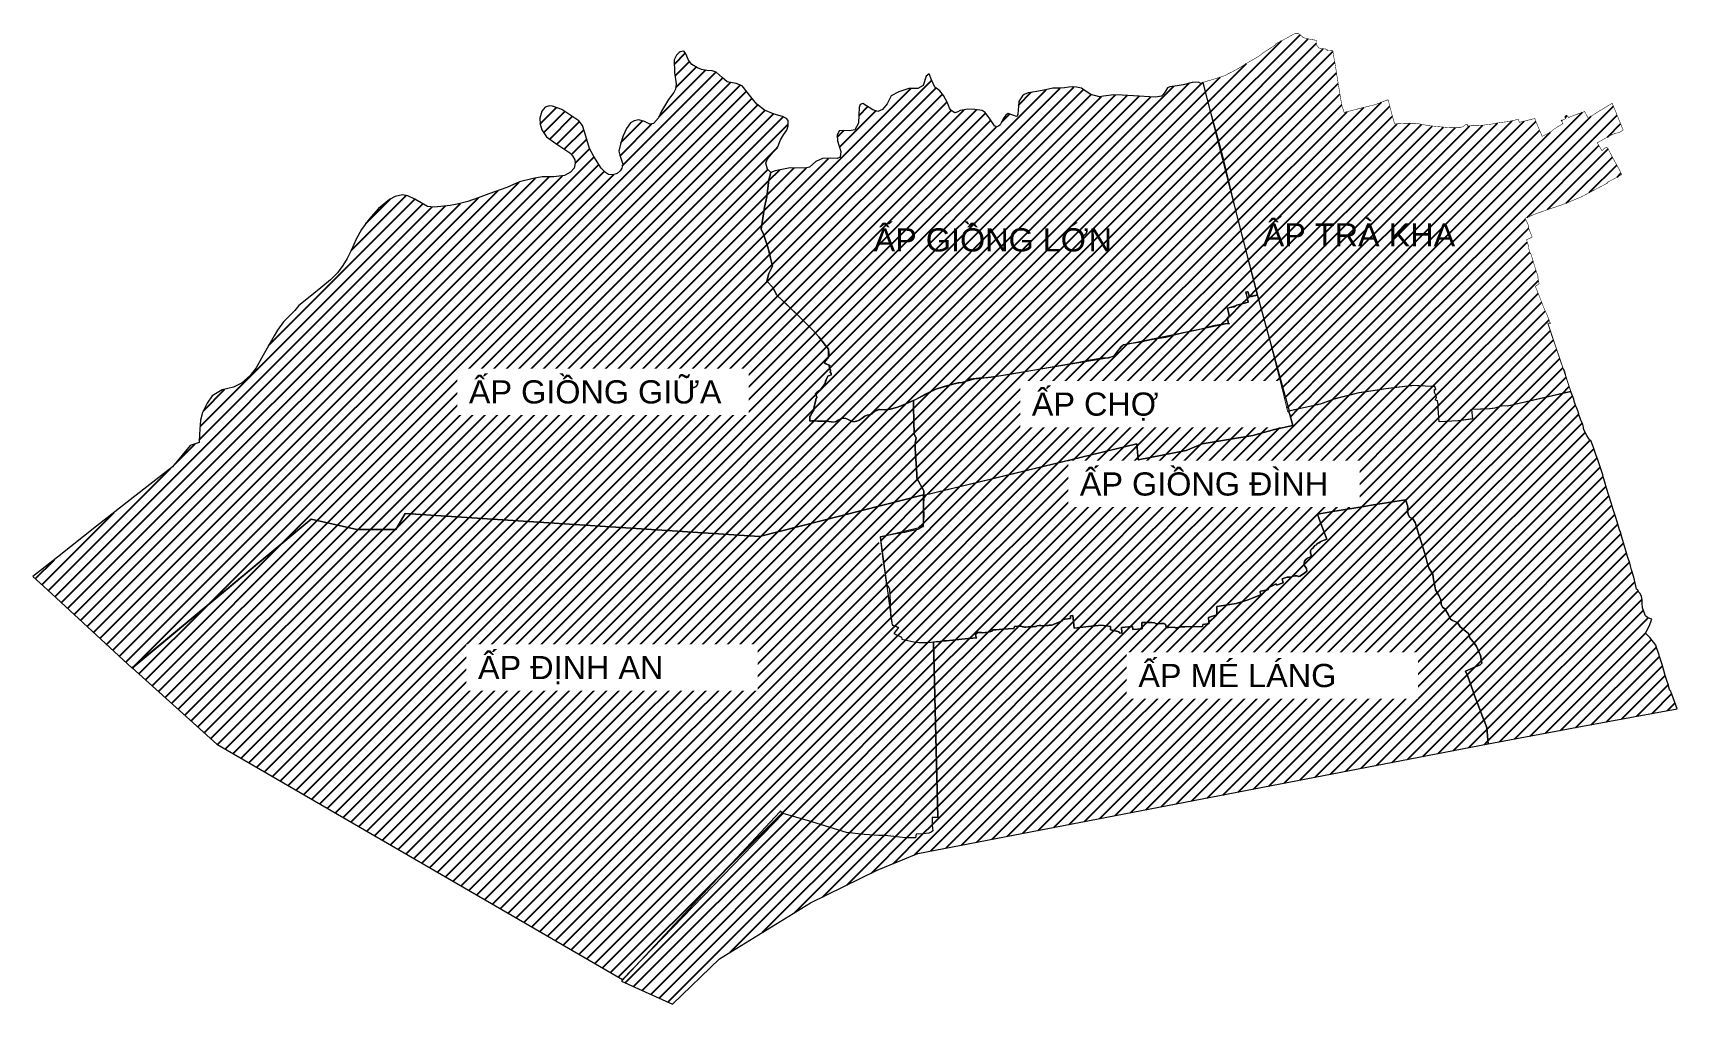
# Model space of a CAD drawing. Header units: inches. Extents: x 580942 to 590302, y 1062024 to 1067553.
import ezdxf
from ezdxf.enums import TextEntityAlignment as Align

# ---------------------------------------------------------------- set-up
doc = ezdxf.new("R2010")
doc.units = ezdxf.units.IN
doc.header["$MEASUREMENT"] = 0
for name, color, linetype in [('AP 10', 44, 'Continuous'), ('AP 11', 201, 'Continuous'), ('AP 12', 30, 'Continuous'), ('AP 13', 165, 'Continuous'), ('AP 3', 80, 'Continuous'), ('AP 4', 113, 'Continuous'), ('AP 5', 131, 'Continuous')]:
    doc.layers.add(name, color=color, linetype=linetype)
doc.layers.add('Level 33', color=7, linetype='Continuous', lineweight=0)
doc.layers.add('text-chung', color=7, linetype='Continuous', lineweight=18)
doc.styles.add('ARIAL', font='arial.ttf')
pattern_1 = [(45, (0, 7253.05), (-35.355339, 35.355339), [])]

msp = doc.modelspace()

# ---------------------------------------------------------------- texts
at = {"layer": 'text-chung', "color": 1, "linetype": 'Continuous', "lineweight": 0, "style": 'ARIAL'}
for s, p in [('ẤP GIỒNG LỚN', (586405.9, 1066374.9)), ('ẤP TRÀ KHA', (588490.5, 1066403.2))]:
    msp.add_text(s, height=132, dxfattribs=at).set_placement(p, align=Align.MIDDLE_CENTER)

# ---------------------------------------------------------------- hatches: boundary and pattern name
at = {"layer": 'AP 11'}
h = msp.add_hatch(dxfattribs=at)
h.set_pattern_fill('ANSI31', color=256, scale=400)
h.set_pattern_definition(pattern_1)
h.paths.add_polyline_path([(587603.4, 1067271), (587601.7, 1067270.4), (587590.8, 1067265.9), (587576.4, 1067272.3), (587541.9, 1067271), (587490.4, 1067257.8), (587454.8, 1067251.4), (587414.8, 1067246.3), (587400.7, 1067239.9), (587388.4, 1067222), (587375.6, 1067202.8), (587365.8, 1067193.8), (587332.2, 1067187.5), (587298.1, 1067189.6), (587239.8, 1067192.8), (587141.8, 1067198.3), (587095.8, 1067201.3), (587037.1, 1067193.2), (587014.1, 1067189.8), (586965.1, 1067202.2), (586931.1, 1067223.9), (586911.9, 1067238.8), (586882.5, 1067244.3), (586859.9, 1067245.6), (586839.9, 1067244.3), (586815.2, 1067239.7), (586782.9, 1067238.8), (586748.8, 1067238.4), (586705.8, 1067228.2), (586657.7, 1067220.3), (586606.6, 1067212.4), (586585.3, 1067203.4), (586575.5, 1067194.9), (586567.8, 1067182.8), (586564, 1067177.2), (586555.1, 1067163.2), (586553.4, 1067136.7), (586547.8, 1067090.7), (586545.3, 1067079.2), (586541, 1067077.9), (586521, 1067085.2), (586492.9, 1067093.7), (586487.8, 1067091.1), (586480.5, 1067085.6), (586469, 1067069), (586460.1, 1067052.8), (586447.3, 1067029.6), (586438.8, 1067022.7), (586429.9, 1067017.6), (586416.7, 1067024.4), (586388.6, 1067064.5), (586363, 1067100.3), (586344.7, 1067110.9), (586303.8, 1067117.3), (586264.7, 1067119.9), (586221.2, 1067111.8), (586206.3, 1067104.3), (586189.7, 1067097.9), (586169.3, 1067110.7), (586160.3, 1067125.6), (586148.4, 1067155.9), (586126.3, 1067197.2), (586104.5, 1067223.9), (586076.9, 1067244.8), (586058.1, 1067285.2), (586043.2, 1067321), (586027.5, 1067306.5), (586009.2, 1067254.1), (585979.8, 1067237.3), (585928.2, 1067236.9), (585870.8, 1067217.3), (585828.2, 1067194.7), (585803.9, 1067149.1), (585777.7, 1067117.4), (585751.3, 1067105.3), (585722.6, 1067114.5), (585667, 1067152.1), (585650.4, 1067145.8), (585645.2, 1067129.2), (585643.1, 1067086.6), (585641, 1067039.9), (585620.2, 1067001.5), (585591.1, 1066995.2), (585554.8, 1066998.3), (585531.9, 1066995.2), (585520.5, 1066970.3), (585521.5, 1066938.1), (585541.3, 1066878.9), (585538.1, 1066845.7), (585520.5, 1066837.4), (585484.1, 1066839.4), (585436.3, 1066837.4), (585398.9, 1066821.8), (585362.5, 1066788.6), (585337.6, 1066783.4), (585252.3, 1066784.4), (585168.2, 1066768.8), (585143.2, 1066758.4), (585130.7, 1066716.9), (585120.4, 1066620.3), (585106.8, 1066561.1), (585087.1, 1066436.5), (585100.6, 1066407.4), (585126.6, 1066328.5), (585140.1, 1066271.3), (585151.5, 1066225.6), (585130.7, 1066183), (585120.3, 1066139.4), (585155.5, 1066101), (585175.4, 1066062.6), (585239.3, 1066000.8), (587803.5, 1066490.9)])
h.paths.add_polyline_path([(587803.5, 1066490.9), (585239.3, 1066000.8), (585303.3, 1065939), (585380.2, 1065862.1), (585416.5, 1065823.7), (585454, 1065773.8), (585470.1, 1065752), (585472.1, 1065728.6), (585470.1, 1065709.9), (585469, 1065701.1), (585454.2, 1065683.7), (585450.3, 1065676.4), (585450.6, 1065671), (585480, 1065659.8), (585475.1, 1065655.8), (585476.2, 1065645), (585477.3, 1065641.3), (585481.7, 1065632.4), (585480.8, 1065619.7), (585485.7, 1065617), (585485.7, 1065604.2), (585478.4, 1065603.5), (585471.1, 1065600.8), (585466.3, 1065598.1), (585463.2, 1065591.2), (585456.8, 1065578), (585453.1, 1065566.3), (585450.9, 1065555.6), (585437.3, 1065536.7), (585425.7, 1065521.1), (585415.3, 1065514.7), (585404.3, 1065507.2), (585398.6, 1065502.3), (585398.4, 1065498.3), (585401.1, 1065489), (585405, 1065477.8), (585399.3, 1065469.5), (585398, 1065463.3), (585389.8, 1065423.9), (585387.1, 1065411.7), (585387.7, 1065406.8), (585375.8, 1065388.7), (585369.8, 1065377.3), (585365.6, 1065371.1), (585364.6, 1065364.7), (585365, 1065349.1), (585365.6, 1065342.6), (585376.2, 1065344.2), (585393.8, 1065343.8), (585408.2, 1065342.7), (585436.5, 1065343.1), (585460.2, 1065342.5), (585473.3, 1065340.2), (585485.9, 1065339.8), (585502.8, 1065338.2), (585515.7, 1065342.1), (585526.1, 1065348.7), (585538.8, 1065355.3), (585546.3, 1065359.2), (585557.2, 1065360.1), (585570.1, 1065357.7), (585578.7, 1065353.7), (585594.5, 1065345.7), (585606.9, 1065341.2), (585622.3, 1065341), (585632.9, 1065343.1), (585645.9, 1065348.8), (585662.1, 1065359.9), (585678, 1065371.2), (585691.2, 1065376.3), (585706.9, 1065379.7), (585718.9, 1065385.3), (585737, 1065399.1), (585758.6, 1065409.8), (585789.1, 1065408.1), (585802.9, 1065408.3), (585822.4, 1065411.2), (585858.7, 1065420.6), (585883.6, 1065430.4), (585955.4, 1065460.5), (586081.5, 1065524.3), (586177.9, 1065553), (586254.9, 1065571.1), (586302.2, 1065584.6), (586395.7, 1065592.6), (586896.4, 1065675.9), (587046.3, 1065700.5), (587095.6, 1065713.2), (587119.2, 1065745), (587150, 1065777.7), (587748.5, 1065901.1), (587740.8, 1065929.2), (587753.5, 1065936.4), (587741.9, 1065986.5), (587795.8, 1066003.7), (587846.9, 1066016.2), (587860, 1066019.5), (587848.7, 1066077.3), (587858.1, 1066080.3), (587867.6, 1066050.3), (587913.8, 1066060.5)])
at = {"layer": 'AP 12'}
h = msp.add_hatch(dxfattribs=at)
h.set_pattern_fill('ANSI31', color=256, scale=400)
h.set_pattern_definition(pattern_1)
h.paths.add_polyline_path([(587226.8, 1065213.8), (587233.3, 1065121.7), (587507.2, 1065175.8), (587598.6, 1065213.2), (587887, 1065261.1), (588010.6, 1065295.9), (588114.6, 1065317.2), (588110.4, 1065331), (588096.3, 1065380.6), (588088.7, 1065402), (588090, 1065399), (588094.5, 1065400), (587913.8, 1066062.7), (587867.6, 1066050.3), (587858.3, 1066079.7), (587845.1, 1066076.4), (587854.7, 1066046.6), (587860, 1066019.5), (587833.8, 1066012.9), (587795.8, 1066003.7), (587779.3, 1065990.8), (587741.9, 1065986.5), (587753.5, 1065936.4), (587740.8, 1065929.2), (587748.5, 1065901.1), (587753.5, 1065897.4), (587726.3, 1065897.4), (587695.5, 1065891.9), (587669.3, 1065886.5), (587639.4, 1065879.2), (587602.2, 1065868.3), (587560.6, 1065858.3), (587521.7, 1065851.1), (587485.4, 1065843.8), (587433.4, 1065831.3), (587389.1, 1065819.1), (587319.2, 1065807.9), (587263.4, 1065796.1), (587257.7, 1065794.9), (587211.5, 1065785.9), (587194.3, 1065784), (587150, 1065777.7), (587131, 1065762.2), (587107.4, 1065727.7), (587095.6, 1065713.2), (587063, 1065700.5), (587029.5, 1065700.5), (586996, 1065695.9), (586949.2, 1065688.7), (586896.4, 1065675.9), (586503, 1065607.5), (586439.6, 1065598.4), (586351.8, 1065586.9), (586326.9, 1065588.1), (586277.5, 1065581.1), (586232.3, 1065561.1), (586209.6, 1065561.1), (586177.9, 1065553), (586130, 1065540.3), (586081.5, 1065524.3), (586019, 1065494.3), (585967.4, 1065465.2), (585955.4, 1065460.8), (585955.2, 1065421.6), (585956, 1065345.7), (585959, 1065268.2), (585969.5, 1065247.2), (585965, 1065217.3), (585963.5, 1065186.6), (585972.8, 1065041.4), (585973.9, 1065018.5), (586005, 1064964), (586014.1, 1064945.6), (586013.7, 1064930.3), (586013.4, 1064922.1)])
at = {"layer": 'AP 4'}
h = msp.add_hatch(dxfattribs=at)
h.set_pattern_fill('ANSI31', color=256, scale=400)
h.set_pattern_definition(pattern_1)
h.paths.add_polyline_path([(586012.1, 1064923.1), (586012.1, 1064884.7), (586013.7, 1064930.3), (586014.1, 1064945.6), (586005, 1064964), (585973.9, 1065018.5), (585972.8, 1065041.4), (585963.5, 1065186.6), (585965, 1065217.3), (585969.5, 1065247.2), (585959, 1065268.2), (585956, 1065345.8), (585955.2, 1065421.6), (585955.4, 1065460.5), (585883.6, 1065430.4), (585858.7, 1065420.6), (585822.4, 1065411.2), (585802.9, 1065408.3), (585789.1, 1065408.1), (585761.5, 1065409.6), (585756.3, 1065408.7), (585737, 1065399.1), (585713.5, 1065381.1), (585691.2, 1065376.3), (585678, 1065371.2), (585662.1, 1065359.9), (585639.3, 1065344.3), (585612.4, 1065339.2), (585594.5, 1065345.7), (585578.7, 1065353.7), (585570.1, 1065357.7), (585557.2, 1065360.1), (585546.3, 1065359.2), (585525.2, 1065348.1), (585508.6, 1065337.6), (585485.9, 1065339.8), (585473.3, 1065340.2), (585460.2, 1065342.5), (585436.5, 1065343.1), (585408.1, 1065342.7), (585393.8, 1065343.8), (585376.2, 1065344.2), (585365.2, 1065342.5), (585365, 1065349.1), (585365, 1065349.1), (585365, 1065349.1), (585364.4, 1065369.3), (585369.7, 1065377.3), (585375.8, 1065388.7), (585386.8, 1065405.5), (585387.4, 1065408.8), (585387, 1065411.9), (585387, 1065412.4), (585387.8, 1065415), (585389.8, 1065424), (585398, 1065463.3), (585399.5, 1065470.4), (585399.5, 1065470.4), (585402.2, 1065473.7), (585404, 1065476.4), (585403.4, 1065480.9), (585402.8, 1065484.3), (585396.9, 1065500.8), (585404.3, 1065507.3), (585425.2, 1065521.5), (585428.1, 1065524.3), (585437.3, 1065536.7), (585450.3, 1065554.8), (585451.3, 1065557.7), (585454.5, 1065573.1), (585463.2, 1065591.2), (585466.8, 1065599.2), (585485.7, 1065606.2), (585485.7, 1065615.8), (585484.9, 1065616.9), (585483.4, 1065618.3), (585480.8, 1065619.7), (585481.6, 1065631.6), (585480, 1065635.9), (585476.4, 1065643), (585474.4, 1065661.9), (585447.9, 1065672), (585454.2, 1065683.7), (585469, 1065701.1), (585470.1, 1065709.9), (585471.5, 1065735.4), (585470.1, 1065752), (585453.9, 1065773.8), (585416.5, 1065823.7), (585380.2, 1065862.1), (585303.2, 1065939), (585175.4, 1066062.6), (585155.5, 1066101), (585120.3, 1066139.4), (585130.7, 1066183.1), (585151.5, 1066225.6), (585140.1, 1066271.3), (585126.6, 1066328.5), (585100.6, 1066407.4), (585087.1, 1066436.5), (585106.8, 1066561.1), (585120.3, 1066620.3), (585130.7, 1066716.9), (585143.2, 1066758.4), (585124.2, 1066777.6), (585115, 1066811.9), (585122.6, 1066832.3), (585135.7, 1066848.9), (585155.3, 1066873.8), (585170.3, 1066890.4), (585182, 1066904.1), (585197.3, 1066944.1), (585214.8, 1066972), (585233.2, 1066998.9), (585242.2, 1067025), (585240.9, 1067053.8), (585231.9, 1067065.9), (585208.1, 1067076.7), (585161.5, 1067090.8), (585107.4, 1067112.6), (585063.3, 1067146.8), (585029.1, 1067189.5), (584980.1, 1067251.9), (584945.1, 1067265.4), (584894.9, 1067275.6), (584866.4, 1067299.9), (584831.8, 1067329.2), (584808.8, 1067338.2), (584778.3, 1067339.5), (584747.2, 1067344.9), (584724.3, 1067354.4), (584693.7, 1067372.8), (584673.9, 1067398), (584658.2, 1067434.4), (584649.2, 1067448.3), (584645.3, 1067448.6), (584626.7, 1067445.5), (584621.4, 1067442.6), (584604.7, 1067426.7), (584593, 1067400.2), (584594.8, 1067327.9), (584602.9, 1067263.2), (584600.7, 1067232.6), (584589.9, 1067214.2), (584560.7, 1067173.3), (584520.6, 1067107.2), (584502.7, 1067070.4), (584474.3, 1067037.1), (584454.5, 1067034.5), (584423.5, 1067049.3), (584391.2, 1067059.2), (584363.7, 1067052.9), (584343.8, 1067041.6), (584320.6, 1067009.3), (584301.2, 1066967.5), (584285.9, 1066919.9), (584277.4, 1066880.8), (584283.2, 1066857), (584299.2, 1066805.7), (584293.6, 1066783.3), (584284.1, 1066768), (584267.5, 1066753.6), (584242.8, 1066746), (584218.9, 1066747.3), (584201.9, 1066758.6), (584176.7, 1066783.3), (584134.9, 1066849.8), (584110.1, 1066895.2), (584095.3, 1066946.4), (584081.9, 1066990.3), (584071, 1067026.9), (584049.9, 1067052.4), (583952.3, 1067117.6), (583899.7, 1067136.5), (583879.9, 1067138.3), (583857.9, 1067131.1), (583839, 1067108.6), (583827.3, 1067068.2), (583829.6, 1067033.1), (583839.5, 1067000.8), (583866, 1066962.1), (583918.2, 1066923.5), (583998.6, 1066869.6), (584013.5, 1066854.3), (584027, 1066830), (584029.2, 1066810.7), (584022.5, 1066783.7), (584002.2, 1066759.9), (583967.2, 1066740.6), (583906.5, 1066734.3), (583840.4, 1066733), (583790, 1066724.4), (583712.7, 1066705.6), (583639.4, 1066673.6), (583536.4, 1066636.8), (583476.6, 1066613.9), (583417.7, 1066593.7), (583357, 1066577.5), (583316.9, 1066570.9), (583228, 1066560.9), (583188.9, 1066564.5), (583116.1, 1066606.7), (583077, 1066624.7), (583045.9, 1066630.5), (583004.1, 1066622), (582971.3, 1066604.9), (582908.4, 1066553.2), (582853.9, 1066491.2), (582813, 1066434.6), (582782, 1066378), (582755.5, 1066317.3), (582731.7, 1066267.9), (582706.9, 1066228.4), (582675, 1066187), (582635.9, 1066146.6), (582580.1, 1066101.7), (582500.6, 1066037), (582456.1, 1066001.5), (582432.8, 1065973.1), (582369.3, 1065908), (582334.7, 1065860.8), (582315.4, 1065829), (582252.4, 1065718.8), (582211.9, 1065646.5), (582178.2, 1065602.9), (582129.6, 1065559.7), (582083.8, 1065535.9), (582019.9, 1065520.6), (581962.8, 1065486.9), (581933.6, 1065445.6), (581907.1, 1065391.2), (581896.3, 1065347.6), (581889.6, 1065269), (581888.2, 1065221.8), (581837.5, 1065204.5), (581737, 1065082.6), (581496.2, 1064895.2), (581303.7, 1064744.2), (581082.5, 1064568.1), (580941.7, 1064457.5), (581024, 1064381.7), (581506.7, 1063937.2), (582525.4, 1064784.6), (582786.6, 1064726.4), (583007, 1064726.4), (583060.5, 1064817.6), (585078, 1064685.3)])
at = {"layer": 'AP 5'}
h = msp.add_hatch(dxfattribs=at)
h.set_pattern_fill('ANSI31', color=256, scale=400)
h.set_pattern_definition(pattern_1)
h.paths.add_polyline_path([(586069, 1064084.8), (586039.6, 1064081.9), (586039.6, 1064081.6), (585965.1, 1064083.3), (585887.4, 1064101.2), (585887.1, 1064113), (585842.5, 1064133.1), (585870.1, 1064167.4), (585862.6, 1064170.4), (585828.3, 1064166.4), (585827.3, 1064185), (585823.4, 1064256.6), (585755.6, 1064674.6), (585766.2, 1064677.4), (585765.3, 1064684.8), (585845.1, 1064699.5), (585861.8, 1064702.6), (586001.7, 1064739.5), (586008.3, 1064754.6), (586012.1, 1064791), (586012.1, 1064828), (586011.2, 1064857.3), (586012.1, 1064884.5), (586012.1, 1064923.1), (585078, 1064685.3), (583060.5, 1064817.6), (583007, 1064726.4), (582786.6, 1064726.4), (582525.4, 1064784.6), (581507.4, 1063937.8), (581989.5, 1063504.1), (584297.5, 1062164.1), (584401.9, 1062271.8), (585192.9, 1063118.1), (585195.5, 1063121.8), (585206.5, 1063113.1), (585213.3, 1063109), (585356.5, 1063066.4), (585572.4, 1063000.6), (585673.4, 1062989.6), (585758, 1062983.2), (585790.6, 1062983.3), (585909.8, 1062969.6), (585966.8, 1062970.1), (585969.9, 1062990.7), (586010.6, 1062992.6), (586041.6, 1062997.3), (586056.2, 1063002.5), (586065, 1063009.7), (586060.8, 1063039.2), (586060.7, 1063086.7), (586093, 1063086.2)])

# ---------------------------------------------------------------- linework, layer by layer
at = {"layer": 'Level 33', "color": 7}
msp.add_lwpolyline([(586012.1, 1064923.1), (586012.1, 1064884.7), (586013.7, 1064930.3), (586014.1, 1064945.6), (586005, 1064964), (585973.9, 1065018.5), (585972.8, 1065041.4), (585963.5, 1065186.6), (585965, 1065217.3), (585969.5, 1065247.2), (585959, 1065268.2), (585956, 1065345.8), (585955.2, 1065421.6), (585955.4, 1065460.5), (585883.6, 1065430.4), (585858.7, 1065420.6), (585822.4, 1065411.2), (585802.9, 1065408.3), (585789.1, 1065408.1), (585761.5, 1065409.6), (585756.3, 1065408.7), (585737, 1065399.1), (585713.5, 1065381.1), (585691.2, 1065376.3), (585678, 1065371.2), (585662.1, 1065359.9), (585639.3, 1065344.3), (585612.4, 1065339.2), (585594.5, 1065345.7), (585578.7, 1065353.7), (585570.1, 1065357.7), (585557.2, 1065360.1), (585546.3, 1065359.2), (585525.2, 1065348.1), (585508.6, 1065337.6), (585485.9, 1065339.8), (585473.3, 1065340.2), (585460.2, 1065342.5), (585436.5, 1065343.1), (585408.1, 1065342.7), (585393.8, 1065343.8), (585376.2, 1065344.2), (585365.2, 1065342.5), (585365, 1065349.1), (585365, 1065349.1), (585365, 1065349.1), (585364.4, 1065369.3), (585369.7, 1065377.3), (585375.8, 1065388.7), (585386.8, 1065405.5), (585387.4, 1065408.8), (585387, 1065411.9), (585387, 1065412.4), (585387.8, 1065415), (585389.8, 1065424), (585398, 1065463.3), (585399.5, 1065470.4), (585399.5, 1065470.4), (585402.2, 1065473.7), (585404, 1065476.4), (585403.4, 1065480.9), (585402.8, 1065484.3), (585396.9, 1065500.8), (585404.3, 1065507.3), (585425.2, 1065521.5), (585428.1, 1065524.3), (585437.3, 1065536.7), (585450.3, 1065554.8), (585451.3, 1065557.7), (585454.5, 1065573.1), (585463.2, 1065591.2), (585466.8, 1065599.2), (585485.7, 1065606.2), (585485.7, 1065615.8), (585484.9, 1065616.9), (585483.4, 1065618.3), (585480.8, 1065619.7), (585481.6, 1065631.6), (585480, 1065635.9), (585476.4, 1065643), (585474.4, 1065661.9), (585447.9, 1065672), (585454.2, 1065683.7), (585469, 1065701.1), (585470.1, 1065709.9), (585471.5, 1065735.4), (585470.1, 1065752), (585453.9, 1065773.8), (585416.5, 1065823.7), (585380.2, 1065862.1), (585303.2, 1065939), (585175.4, 1066062.6), (585155.5, 1066101), (585120.3, 1066139.4), (585130.7, 1066183.1), (585151.5, 1066225.6), (585140.1, 1066271.3), (585126.6, 1066328.5), (585100.6, 1066407.4), (585087.1, 1066436.5), (585106.8, 1066561.1), (585120.3, 1066620.3), (585130.7, 1066716.9), (585143.2, 1066758.4), (585124.2, 1066777.6), (585115, 1066811.9), (585122.6, 1066832.3), (585135.7, 1066848.9), (585155.3, 1066873.8), (585170.3, 1066890.4), (585182, 1066904.1), (585197.3, 1066944.1), (585214.8, 1066972), (585233.2, 1066998.9), (585242.2, 1067025), (585240.9, 1067053.8), (585231.9, 1067065.9), (585208.1, 1067076.7), (585161.5, 1067090.8), (585107.4, 1067112.6), (585063.3, 1067146.8), (585029.1, 1067189.5), (584980.1, 1067251.9), (584945.1, 1067265.4), (584894.9, 1067275.6), (584866.4, 1067299.9), (584831.8, 1067329.2), (584808.8, 1067338.2), (584778.3, 1067339.5), (584747.2, 1067344.9), (584724.3, 1067354.4), (584693.7, 1067372.8), (584673.9, 1067398), (584658.2, 1067434.4), (584649.2, 1067448.3), (584645.3, 1067448.6), (584626.7, 1067445.5), (584621.4, 1067442.6), (584604.7, 1067426.7), (584593, 1067400.2), (584594.8, 1067327.9), (584602.9, 1067263.2), (584600.7, 1067232.6), (584589.9, 1067214.2), (584560.7, 1067173.3), (584520.6, 1067107.2), (584502.7, 1067070.4), (584474.3, 1067037.1), (584454.5, 1067034.5), (584423.5, 1067049.3), (584391.2, 1067059.2), (584363.7, 1067052.9), (584343.8, 1067041.6), (584320.6, 1067009.3), (584301.2, 1066967.5), (584285.9, 1066919.9), (584277.4, 1066880.8), (584283.2, 1066857), (584299.2, 1066805.7), (584293.6, 1066783.3), (584284.1, 1066768), (584267.5, 1066753.6), (584242.8, 1066746), (584218.9, 1066747.3), (584201.9, 1066758.6), (584176.7, 1066783.3), (584134.9, 1066849.8), (584110.1, 1066895.2), (584095.3, 1066946.4), (584081.9, 1066990.3), (584071, 1067026.9), (584049.9, 1067052.4), (583952.3, 1067117.6), (583899.7, 1067136.5), (583879.9, 1067138.3), (583857.9, 1067131.1), (583839, 1067108.6), (583827.3, 1067068.2), (583829.6, 1067033.1), (583839.5, 1067000.8), (583866, 1066962.1), (583918.2, 1066923.5), (583998.6, 1066869.6), (584013.5, 1066854.3), (584027, 1066830), (584029.2, 1066810.7), (584022.5, 1066783.7), (584002.2, 1066759.9), (583967.2, 1066740.6), (583906.5, 1066734.3), (583840.4, 1066733), (583790, 1066724.4), (583712.7, 1066705.6), (583639.4, 1066673.6), (583536.4, 1066636.8), (583476.6, 1066613.9), (583417.7, 1066593.7), (583357, 1066577.5), (583316.9, 1066570.9), (583228, 1066560.9), (583188.9, 1066564.5), (583116.1, 1066606.7), (583077, 1066624.7), (583045.9, 1066630.5), (583004.1, 1066622), (582971.3, 1066604.9), (582908.4, 1066553.2), (582853.9, 1066491.2), (582813, 1066434.6), (582782, 1066378), (582755.5, 1066317.3), (582731.7, 1066267.9), (582706.9, 1066228.4), (582675, 1066187), (582635.9, 1066146.6), (582580.1, 1066101.7), (582500.6, 1066037), (582456.1, 1066001.5), (582432.8, 1065973.1), (582369.3, 1065908), (582334.7, 1065860.8), (582315.4, 1065829), (582252.4, 1065718.8), (582211.9, 1065646.5), (582178.2, 1065602.9), (582129.6, 1065559.7), (582083.8, 1065535.9), (582019.9, 1065520.6), (581962.8, 1065486.9), (581933.6, 1065445.6), (581907.1, 1065391.2), (581896.3, 1065347.6), (581889.6, 1065269), (581888.2, 1065221.8), (581837.5, 1065204.5), (581737, 1065082.6), (581496.2, 1064895.2), (581303.7, 1064744.2), (581082.5, 1064568.1), (580941.7, 1064457.5), (581024, 1064381.7), (581506.7, 1063937.2), (582525.4, 1064784.6), (582786.6, 1064726.4), (583007, 1064726.4), (583060.5, 1064817.6), (585078, 1064685.3)], close=True, dxfattribs=at)
for points in [[(587802.2, 1066490.7), (587803.5, 1066490.9), (587603.4, 1067271), (587601.7, 1067270.4), (587590.8, 1067265.9), (587576.4, 1067272.3), (587541.9, 1067271), (587490.4, 1067257.8), (587454.8, 1067251.4), (587414.8, 1067246.3), (587400.7, 1067239.9), (587388.4, 1067222), (587375.6, 1067202.8), (587365.8, 1067193.8), (587332.2, 1067187.5), (587298.1, 1067189.6), (587239.8, 1067192.8), (587141.8, 1067198.3), (587095.8, 1067201.3), (587037.1, 1067193.2), (587014.1, 1067189.8), (586965.1, 1067202.2), (586931.1, 1067223.9), (586911.9, 1067238.8), (586882.5, 1067244.3), (586859.9, 1067245.6), (586839.9, 1067244.3), (586815.2, 1067239.7), (586782.9, 1067238.8), (586748.8, 1067238.4), (586705.8, 1067228.2), (586657.7, 1067220.3), (586606.6, 1067212.4), (586585.3, 1067203.4), (586575.5, 1067194.9), (586567.8, 1067182.8), (586564, 1067177.2), (586555.1, 1067163.2), (586553.4, 1067136.7), (586547.8, 1067090.7), (586545.3, 1067079.2), (586541, 1067077.9), (586521, 1067085.2), (586492.9, 1067093.7), (586487.8, 1067091.1), (586480.5, 1067085.6), (586469, 1067069), (586460.1, 1067052.8), (586447.3, 1067029.6), (586438.8, 1067022.7), (586429.9, 1067017.6), (586416.7, 1067024.4), (586388.6, 1067064.5), (586363, 1067100.3), (586344.7, 1067110.9), (586303.8, 1067117.3), (586264.7, 1067119.9), (586221.2, 1067111.8), (586206.3, 1067104.3), (586189.7, 1067097.9), (586169.3, 1067110.7), (586160.3, 1067125.6), (586148.4, 1067155.9), (586126.3, 1067197.2), (586104.5, 1067223.9), (586076.9, 1067244.8), (586058.1, 1067285.2), (586043.2, 1067321), (586027.5, 1067306.5), (586009.2, 1067254.1), (585979.8, 1067237.3), (585928.2, 1067236.9), (585870.8, 1067217.3), (585828.2, 1067194.7), (585803.9, 1067149.1), (585777.7, 1067117.4), (585751.3, 1067105.3), (585722.6, 1067114.5), (585667, 1067152.1), (585650.4, 1067145.8), (585645.2, 1067129.2), (585643.1, 1067086.6), (585641, 1067039.9), (585620.2, 1067001.5), (585591.1, 1066995.2), (585554.8, 1066998.3), (585531.9, 1066995.2), (585520.5, 1066970.3), (585521.5, 1066938.1), (585541.3, 1066878.9), (585538.1, 1066845.7), (585520.5, 1066837.4), (585484.1, 1066839.4), (585436.3, 1066837.4), (585398.9, 1066821.8), (585362.5, 1066788.6), (585337.6, 1066783.4), (585252.3, 1066784.4), (585168.2, 1066768.8), (585143.2, 1066758.4), (585130.7, 1066716.9), (585120.4, 1066620.3), (585106.8, 1066561.1), (585087.1, 1066436.5), (585100.6, 1066407.4), (585126.6, 1066328.5), (585140.1, 1066271.3), (585151.5, 1066225.6), (585130.7, 1066183), (585120.3, 1066139.4), (585155.5, 1066101), (585175.4, 1066062.6), (585239.3, 1066000.8)], [(585239.3, 1066000.8), (585303.3, 1065939), (585380.2, 1065862.1), (585416.5, 1065823.7), (585454, 1065773.8), (585470.1, 1065752), (585472.1, 1065728.6), (585470.1, 1065709.9), (585469, 1065701.1), (585454.2, 1065683.7), (585450.3, 1065676.4), (585450.6, 1065671), (585480, 1065659.8), (585475.1, 1065655.8), (585476.2, 1065645), (585477.3, 1065641.3), (585481.7, 1065632.4), (585480.8, 1065619.7), (585485.7, 1065617), (585485.7, 1065604.2), (585478.4, 1065603.5), (585471.1, 1065600.8), (585466.3, 1065598.1), (585463.2, 1065591.2), (585456.8, 1065578), (585453.1, 1065566.3), (585450.9, 1065555.6), (585437.3, 1065536.7), (585425.7, 1065521.1), (585415.3, 1065514.7), (585404.3, 1065507.2), (585398.6, 1065502.3), (585398.4, 1065498.3), (585401.1, 1065489), (585405, 1065477.8), (585399.3, 1065469.5), (585398, 1065463.3), (585389.8, 1065423.9), (585387.1, 1065411.7), (585387.7, 1065406.8), (585375.8, 1065388.7), (585369.8, 1065377.3), (585365.6, 1065371.1), (585364.6, 1065364.7), (585365, 1065349.1), (585365.6, 1065342.6), (585376.2, 1065344.2), (585393.8, 1065343.8), (585408.2, 1065342.7), (585436.5, 1065343.1), (585460.2, 1065342.5), (585473.3, 1065340.2), (585485.9, 1065339.8), (585502.8, 1065338.2), (585515.7, 1065342.1), (585526.1, 1065348.7), (585538.8, 1065355.3), (585546.3, 1065359.2), (585557.2, 1065360.1), (585570.1, 1065357.7), (585578.7, 1065353.7), (585594.5, 1065345.7), (585606.9, 1065341.2), (585622.3, 1065341), (585632.9, 1065343.1), (585645.9, 1065348.8), (585662.1, 1065359.9), (585678, 1065371.2), (585691.2, 1065376.3), (585706.9, 1065379.7), (585718.9, 1065385.3), (585737, 1065399.1), (585758.6, 1065409.8), (585789.1, 1065408.1), (585802.9, 1065408.3), (585822.4, 1065411.2), (585858.7, 1065420.6), (585883.6, 1065430.4), (585955.4, 1065460.5), (586081.5, 1065524.3), (586177.9, 1065553), (586254.9, 1065571.1), (586302.2, 1065584.6), (586395.7, 1065592.6), (586896.4, 1065675.9), (587046.3, 1065700.5), (587095.6, 1065713.2), (587119.2, 1065745), (587150, 1065777.7), (587748.5, 1065901.1), (587740.8, 1065929.2), (587753.5, 1065936.4), (587741.9, 1065986.5), (587795.8, 1066003.7), (587846.9, 1066016.2), (587860, 1066019.5), (587848.7, 1066077.3), (587858.1, 1066080.3), (587867.6, 1066050.3), (587913.8, 1066060.5), (587803.5, 1066490.9), (587803.5, 1066490.9)], [(585870.1, 1064167.4), (585835.6, 1064181.3), (585766.3, 1064685), (586012.1, 1064742.3), (586012.1, 1064923.1), (585078, 1064685.3), (583060.5, 1064817.6), (583007, 1064726.4), (582786.6, 1064726.4), (582525.4, 1064784.6), (581507.4, 1063937.8), (581989.5, 1063504.1), (584297.5, 1062164.1), (585213.3, 1063109)], [(586093, 1063086.2), (586069, 1064084.8)]]:
    msp.add_lwpolyline(points, dxfattribs=at)

msp.set_redraw_order([(e.dxf.handle, doc.entitydb.next_handle()) for e in msp.query("TEXT MTEXT ATTDEF DIMENSION ARC_DIMENSION")])  # texts and dimensions are drawn at this point

# ---------------------------------------------------------------- next in the draw order: texts
at = {"layer": 'text-chung', "color": 1, "linetype": 'Continuous', "lineweight": 0, "char_height": 132, "attachment_point": 1, "style": 'ARIAL', "bg_fill": 2}
for s, insert in [('{\\fArial|b0|i0|c0|p34;ẤP GIỒNG GIỮA}', (583423.6, 1065575.4)), ('ẤP CHỢ', (586628.2, 1065505.9))]:
    msp.add_mtext_dynamic_manual_height_columns(s, width=1526.571, gutter_width=2, heights=[0], dxfattribs=dict(at, insert=insert))

# ---------------------------------------------------------------- next in the draw order: hatches: boundary and pattern name
at = {"layer": 'AP 13'}
h = msp.add_hatch(dxfattribs=at)
h.set_pattern_fill('ANSI31', color=256, scale=400)
h.set_pattern_definition(pattern_1)
h.paths.add_polyline_path([(589459.4, 1066434.6), (589456.7, 1066443.4), (589456.9, 1066447), (589455.7, 1066456.7), (589448.8, 1066471.7), (589436.2, 1066497.9), (589466, 1066510.4), (589491.8, 1066521.2), (589514.6, 1066529.4), (589563.7, 1066547.3), (589613.1, 1066563.1), (589663.1, 1066580.7), (589701.2, 1066596.7), (589756.2, 1066619.7), (589803.6, 1066645.2), (589850.5, 1066669.4), (589904.5, 1066697.9), (589902.6, 1066701.6), (589939.8, 1066720.8), (589985.8, 1066746.1), (589975.8, 1066768.2), (589975.7, 1066769.4), (589934.9, 1066842.8), (589908.8, 1066894), (589905.1, 1066898.3), (589900.1, 1066902.5), (589895.3, 1066900.5), (589886.2, 1066894.7), (589874.1, 1066882.2), (589846.6, 1066927.8), (589868.7, 1066939.6), (589909.6, 1066962.5), (589917.1, 1066967.3), (589940.1, 1066978), (589955.2, 1066982.4), (589967.4, 1066985.4), (589976.2, 1066988.4), (589994.6, 1066999.9), (589940.4, 1067133.5), (589931.8, 1067153.1), (589923.6, 1067147.1), (589860.9, 1067110), (589795.2, 1067068.1), (589775, 1067105.6), (589717.3, 1067084.6), (589683.2, 1067071.6), (589678.7, 1067079.8), (589674, 1067083.8), (589669.3, 1067083.8), (589662.6, 1067078.8), (589662.6, 1067075.4), (589666.3, 1067064.7), (589643.7, 1067054.4), (589651.3, 1067036.2), (589629.2, 1067023.3), (589618, 1067016.6), (589598, 1067003.3), (589596.6, 1067002.4), (589587.6, 1066993.4), (589573.4, 1066984.2), (589564.4, 1066979.7), (589530.6, 1066963), (589533.6, 1066964.5), (589496.9, 1067051), (589491.6, 1067065.7), (589403.3, 1067044.1), (589397.9, 1067061.1), (589380.9, 1067057.5), (589365.4, 1067053.7), (589337.3, 1067048.1), (589335.6, 1067047.7), (589300.4, 1067043.4), (589292.2, 1067042.2), (589271.3, 1067039.2), (589245.9, 1067033.9), (589224.2, 1067031.4), (589193.6, 1067027.6), (589169.9, 1067025.3), (589135.5, 1067025.1), (589107.8, 1067023.3), (589107.7, 1067030.5), (589101.9, 1067030.7), (589097.4, 1067030.2), (589093.2, 1067028.1), (589087.1, 1067023.3), (589086, 1067021.4), (589085.2, 1067018.6), (589080.3, 1067018.4), (589076.8, 1067017.4), (589071.9, 1067016.6), (589064.7, 1067015.4), (589065, 1067014), (589049.5, 1067013.7), (589003.7, 1067014.2), (588966.3, 1067017.3), (588929.4, 1067020.8), (588887.6, 1067025.4), (588850.8, 1067031.8), (588830.7, 1067035.8), (588815.6, 1067038), (588792.2, 1067038.7), (588782.4, 1067038.6), (588744.5, 1067037.9), (588693.2, 1067035.1), (588671.1, 1067115.9), (588657.2, 1067171.4), (588654.1, 1067170.2), (588653.7, 1067172.4), (588623.9, 1067160.5), (588589.7, 1067147.3), (588577.7, 1067143.5), (588520.6, 1067129.8), (588415.2, 1067102.6), (588406.1, 1067100.8), (588402.2, 1067114.3), (588399.5, 1067121.3), (588397, 1067124.6), (588395.4, 1067131.3), (588390.8, 1067154.5), (588384.9, 1067187.2), (588380.2, 1067220), (588374.2, 1067252.6), (588369.2, 1067284.9), (588363.9, 1067316.5), (588359.2, 1067348.2), (588354.2, 1067379.3), (588353.3, 1067385.2), (588348.1, 1067411.7), (588346.7, 1067422.1), (588343.7, 1067439.3), (588342.4, 1067448.5), (588341.9, 1067451.5), (588309.1, 1067453.8), (588308.3, 1067459.9), (588301.6, 1067461.2), (588286.6, 1067463.4), (588281.2, 1067463.4), (588262.4, 1067467.4), (588255.7, 1067475.3), (588248.9, 1067484.4), (588248.5, 1067510.9), (588216.2, 1067516.1), (588173.9, 1067526.1), (588168.1, 1067531.9), (588154.6, 1067543.5), (588143.2, 1067550.9), (588127.3, 1067550.4), (588123.7, 1067548), (588114.3, 1067543.2), (588100.9, 1067536), (588085.7, 1067527.4), (588054.3, 1067511.1), (588023, 1067494.4), (588017.1, 1067491.4), (588017.1, 1067491.4), (588017.6, 1067487.2), (588000, 1067475), (587945.9, 1067440.2), (587921.9, 1067421.5), (587887.6, 1067401), (587856.1, 1067383.6), (587831.8, 1067367.4), (587804.2, 1067350.8), (587782, 1067339), (587771.6, 1067332.9), (587748.4, 1067322.2), (587731.3, 1067312.4), (587716.7, 1067306.4), (587692.4, 1067298.8), (587666.8, 1067290.5), (587621.5, 1067277.5), (587601.7, 1067270.4), (587601.1, 1067270.1), (587710.3, 1066874.1), (587783.6, 1066568.6), (587826.9, 1066386.9), (587873.5, 1066219.2), (587908.5, 1066085), (587989.8, 1065773.9), (588053, 1065529.2), (588084.7, 1065397.7), (588183.6, 1065421.3), (588211, 1065426.5), (588275.6, 1065441), (588353.2, 1065469), (588490.1, 1065503.9), (588557.1, 1065513.8), (588643, 1065527), (588703.5, 1065534.5), (588752.1, 1065540.9), (588801.5, 1065545.3), (588868, 1065542.8), (588923.3, 1065539.9), (588927.6, 1065523.2), (588921.3, 1065522.3), (588921.3, 1065505), (588929.4, 1065486), (588931.2, 1065478.7), (588930.3, 1065474.2), (588925.7, 1065463), (588931.2, 1065461), (588937.6, 1065458.7), (588941.2, 1065439.6), (588941.2, 1065415.1), (588946.6, 1065339.7), (589056.2, 1065345.2), (589136.8, 1065355.2), (589131.3, 1065409.7), (589234.6, 1065413.1), (589263.5, 1065416.8), (589304.3, 1065429.5), (589336, 1065428.6), (589697.1, 1065510.7), (589620.5, 1065737.7), (589607.1, 1065774.9), (589598.3, 1065799.8), (589596.3, 1065804.9), (589588.5, 1065826.9), (589586, 1065834.8), (589577.2, 1065863.3), (589566.2, 1065898.9), (589574.1, 1065901.8), (589581.3, 1065898.6), (589574.6, 1065914.9), (589567.2, 1065932.8), (589559.2, 1065953.1), (589543.5, 1065986.7), (589529.8, 1066022.1), (589517.4, 1066053.6), (589504.1, 1066087), (589496.2, 1066106.3), (589494.2, 1066110.4), (589505.3, 1066117.5), (589515.8, 1066124.9), (589515.1, 1066131.1), (589511.9, 1066147.6), (589508.3, 1066162.5), (589510.3, 1066162.9), (589505.1, 1066181.3), (589492.6, 1066218.9), (589480.7, 1066258.4), (589469, 1066296.4), (589466.3, 1066295.5), (589460.9, 1066313.2), (589455.5, 1066331.1), (589456.4, 1066337), (589444.6, 1066376), (589460.7, 1066383), (589476.3, 1066390.9), (589472.4, 1066401.3)])
at = {"layer": 'AP 3'}
h = msp.add_hatch(dxfattribs=at)
h.set_pattern_fill('ANSI31', color=256, scale=400)
h.set_pattern_definition(pattern_1)
h.paths.add_polyline_path([(589883.2, 1065020.1), (589878.1, 1065036.2), (589865.1, 1065076.8), (589851.9, 1065116.8), (589839.5, 1065153.1), (589825.1, 1065193.6), (589820.1, 1065208.1), (589811.1, 1065233), (589810.2, 1065234.9), (589804.5, 1065232.8), (589796.6, 1065245.4), (589787.8, 1065260.5), (589779, 1065277.7), (589770.4, 1065294.8), (589769.2, 1065301.4), (589767.9, 1065309.1), (589767.5, 1065316.1), (589765.3, 1065322.8), (589759.3, 1065337.2), (589754, 1065348.5), (589750.4, 1065359.6), (589746.1, 1065369.8), (589743.1, 1065378), (589742.1, 1065382.4), (589740.7, 1065387.8), (589737.8, 1065397.2), (589736, 1065401.8), (589730.2, 1065416.2), (589725.5, 1065428.1), (589721.4, 1065439.4), (589718.5, 1065449.1), (589715.4, 1065459.3), (589713, 1065467.8), (589709.4, 1065476.9), (589699.3, 1065506.6), (589697.1, 1065510.7), (589336, 1065428.6), (589304.3, 1065429.5), (589263.5, 1065416.8), (589234.6, 1065413.1), (589131.3, 1065409.7), (589136.8, 1065355.2), (589056.2, 1065345.2), (588946.6, 1065339.7), (588941.2, 1065415.1), (588941.2, 1065439.6), (588937.6, 1065458.7), (588931.2, 1065461), (588924.9, 1065463.3), (588927.1, 1065466.4), (588930.3, 1065474.2), (588931.2, 1065478.7), (588929.4, 1065486), (588921.3, 1065505), (588921.3, 1065522.3), (588927.6, 1065523.2), (588923.3, 1065539.9), (588868, 1065542.8), (588801.5, 1065545.3), (588752.1, 1065540.9), (588703.5, 1065534.5), (588643, 1065527), (588557.1, 1065513.8), (588490.1, 1065503.9), (588353.2, 1065469), (588275.6, 1065441), (588211, 1065426.5), (588183.6, 1065421.3), (588089.9, 1065398.9), (588096.3, 1065380.6), (588110.4, 1065331), (588114.6, 1065317.2), (588127.1, 1065275.6), (588140.3, 1065231.3), (588164.1, 1065150.9), (588167, 1065139.6), (588177.1, 1065094.6), (588184.1, 1065048.6), (588195.5, 1065003.2), (588254.1, 1064812.9), (588342.1, 1064827.8), (588508.5, 1064854.4), (588561.5, 1064863.7), (588755.8, 1064894.9), (588758.9, 1064887.6), (588768.2, 1064855.4), (588767.2, 1064833.6), (588771.4, 1064813.9), (588778.6, 1064795.2), (588797.3, 1064786.9), (588810.8, 1064765.1), (588832.7, 1064692.4), (588857.6, 1064613.5), (588871.1, 1064567.8), (588880.5, 1064530.4), (588890.8, 1064503.4), (588911.6, 1064472.2), (588915.8, 1064440), (588921, 1064417.2), (588927.2, 1064381.9), (588944.9, 1064349.7), (588956.3, 1064324.8), (588959.4, 1064299.9), (588966.7, 1064283.2), (588979.2, 1064273.9), (589001, 1064239.6), (589012.4, 1064215.7), (589022.8, 1064208.5), (589050.9, 1064197), (589066.4, 1064171.1), (589114.2, 1064134.7), (589122.6, 1064108.8), (589148.5, 1064077.6), (589160, 1064058.9), (589181.8, 1064008.1), (589190.1, 1063964.4), (589179.7, 1063956.1), (589096.6, 1063919.8), (589108.2, 1063894.9), (589108.2, 1063894.9), (589140.5, 1063804), (589143.3, 1063796.9), (589158.7, 1063755.5), (589176.7, 1063706.5), (589201, 1063639.6), (589204.7, 1063634), (589217.8, 1063596.3), (589226.2, 1063505.6), (589763.9, 1063605.3), (590301.7, 1063705), (590270.8, 1063788.7), (590269, 1063793.5), (590268.3, 1063798.4), (590265.2, 1063804.7), (590262.4, 1063808.5), (590259.8, 1063809.4), (590253.6, 1063833.5), (590251.9, 1063839.9), (590243.8, 1063865.7), (590234.6, 1063895.1), (590233.4, 1063895.4), (590225.5, 1063922.9), (590216.2, 1063957.5), (590205.5, 1063991), (590195.1, 1064022.4), (590184.8, 1064054.2), (590180.3, 1064066.8), (590169.1, 1064082.2), (590158, 1064095.9), (590148.2, 1064109.6), (590134.6, 1064121.5), (590121.4, 1064135.2), (590142.7, 1064174.9), (590157.2, 1064215.4), (590135.9, 1064222.9), (590122.2, 1064233.6), (590112, 1064259.2), (590105.6, 1064280.5), (590103, 1064306.1), (590103.4, 1064325.8), (590098.3, 1064344.5), (590091.5, 1064362), (590082.5, 1064371.9), (590079.4, 1064380.5), (590076.2, 1064383.3), (590070.1, 1064387), (590069, 1064395.7), (590065, 1064412.1), (590054.4, 1064455.3), (590042.8, 1064496.7), (590031.7, 1064534.9), (590020, 1064572.5), (590008.3, 1064611.6), (589996.3, 1064650.7), (589986.2, 1064682.7), (589978.7, 1064709.8), (589974.3, 1064724.1), (589960.5, 1064770.4), (589951, 1064800), (589945.6, 1064817.6), (589938.4, 1064840.2), (589926, 1064877.6), (589913.4, 1064919.4), (589900.6, 1064960.6), (589889.7, 1064996.3)])
h = msp.add_hatch(dxfattribs=at)
h.set_pattern_fill('ANSI31', color=256, scale=400)
h.set_pattern_definition(pattern_1)
h.paths.add_polyline_path([(588273.7, 1064760.5), (588254.1, 1064812.9), (588195.5, 1065003.2), (588184.1, 1065048.6), (588177.1, 1065094.6), (588167, 1065139.6), (588164.1, 1065150.9), (588140.3, 1065231.3), (588127.1, 1065275.6), (588114.6, 1065317.2), (588010.6, 1065295.9), (587887, 1065261.1), (587598.6, 1065213.2), (587507.2, 1065175.8), (587233.3, 1065121.7), (587226.8, 1065213.8), (586013.3, 1064918.9), (586011.2, 1064857.3), (586013, 1064799.8), (586008.3, 1064754.6), (586001.1, 1064738), (585979.2, 1064725.5), (585936.1, 1064715.6), (585904.9, 1064708.9), (585889.7, 1064707.8), (585845.1, 1064699.5), (585766.3, 1064685), (585765.7, 1064681.1), (585779.7, 1064559.1), (585793.6, 1064468.9), (585794.2, 1064463.1), (585795.9, 1064448.2), (585796.6, 1064442.1), (585800.2, 1064405.7), (585816.9, 1064407.6), (585818.3, 1064386.5), (585821.7, 1064311.8), (585824.3, 1064239.8), (585827.3, 1064185), (585828.3, 1064166.4), (585873.6, 1064171.7), (585842.5, 1064133.1), (585887.1, 1064113), (585887.4, 1064101.2), (585956.2, 1064085.4), (585985.2, 1064082.9), (586037.4, 1064081.7), (586094.2, 1064087.3), (586094.3, 1064087), (586129.9, 1064091.1), (586142.6, 1064092.6), (586266.5, 1064105.2), (586269, 1064105.4), (586314.7, 1064108.6), (586312.1, 1064112.3), (586309, 1064117.7), (586306.9, 1064126.4), (586311.3, 1064131.1), (586321.7, 1064139.4), (586341.9, 1064139.4), (586346.2, 1064136.7), (586364.4, 1064139), (586381.9, 1064141.4), (586400.9, 1064146.9), (586406.7, 1064154.2), (586423.6, 1064154.9), (586460.5, 1064157.6), (586526, 1064161.6), (586529.1, 1064173.6), (586529.1, 1064173.4), (586549.6, 1064175.8), (586568.3, 1064175.4), (586575.3, 1064171.6), (586580.5, 1064171.2), (586587.1, 1064170.5), (586595.1, 1064170.5), (586612.4, 1064172.3), (586619.8, 1064172), (586632.8, 1064172.6), (586642.6, 1064173), (586648.4, 1064173.5), (586652.3, 1064174.3), (586655.1, 1064175.6), (586658.6, 1064176.6), (586668, 1064179.1), (586678.9, 1064178.5), (586691.3, 1064177.5), (586700.3, 1064177.3), (586702.8, 1064177.3), (586715, 1064178.4), (586720.9, 1064179.4), (586727.5, 1064180.3), (586735.8, 1064180.5), (586737.5, 1064180.5), (586740.1, 1064180.5), (586749.7, 1064182.7), (586750, 1064185), (586802, 1064205.7), (586801.6, 1064213.4), (586848.2, 1064219.7), (586848.6, 1064234.8), (586862.4, 1064235.5), (586868.9, 1064165), (586968, 1064175.2), (586973.6, 1064175.8), (587022.1, 1064181.3), (587035.7, 1064179.8), (587051.6, 1064177.1), (587076.1, 1064174.4), (587077.1, 1064154.5), (587126, 1064143.1), (587126.4, 1064138), (587141.8, 1064135.9), (587140.4, 1064139.8), (587139.6, 1064167.7), (587197.8, 1064172.9), (587200.9, 1064173.2), (587203.2, 1064155.6), (587253.2, 1064161.1), (587253.2, 1064161.2), (587255.7, 1064161.1), (587255, 1064183.5), (587254.6, 1064196.1), (587261.2, 1064195.9), (587298.3, 1064195.7), (587311.3, 1064195.5), (587326, 1064195.2), (587330, 1064192.9), (587333.9, 1064189.9), (587337.5, 1064189.1), (587343, 1064189.3), (587349.9, 1064189.1), (587365.2, 1064190.1), (587374.4, 1064190.4), (587381.5, 1064189.8), (587389.2, 1064186.4), (587391.6, 1064178.4), (587392.7, 1064167.9), (587395.9, 1064167.8), (587406.2, 1064167.6), (587439.7, 1064169.3), (587447, 1064166.6), (587454.4, 1064166.6), (587480.4, 1064171.3), (587498.5, 1064171.5), (587599.5, 1064174.3), (587601.5, 1064184.8), (587638, 1064190.6), (587635.7, 1064197.5), (587634.9, 1064225), (587682.1, 1064239.7), (587681.2, 1064286.6), (587720.3, 1064293.1), (587792.5, 1064305.2), (587829.2, 1064315.2), (587860.2, 1064325.3), (587879.3, 1064333.9), (587930.1, 1064354.5), (587929.5, 1064358.6), (587928.7, 1064373), (587931.4, 1064374.1), (587959.8, 1064381.2), (587966.2, 1064381), (587969.7, 1064382.2), (587972.5, 1064383.9), (587973.6, 1064387.8), (587975, 1064389), (587979.3, 1064396.8), (587985.2, 1064400.1), (587992.4, 1064402.9), (588019.7, 1064416.7), (588021.8, 1064409.2), (588059, 1064422.1), (588054.3, 1064445.7), (588082, 1064453.6), (588095.2, 1064455.1), (588099.1, 1064454.4), (588108.8, 1064456.3), (588118.5, 1064459.8), (588128.2, 1064462.6), (588141.2, 1064462.1), (588145.6, 1064457.5), (588154, 1064460.7), (588163.5, 1064466.5), (588182.6, 1064479.3), (588193.1, 1064488.8), (588191.5, 1064504.1), (588184.9, 1064515.1), (588179, 1064523.6), (588178.2, 1064533.7), (588180.9, 1064544.9), (588188.8, 1064556), (588197.6, 1064562), (588213.1, 1064570.6), (588216.2, 1064574.5), (588218.6, 1064578), (588218.5, 1064581.1), (588215, 1064592.8), (588214.2, 1064604.4), (588216.9, 1064610.2), (588222.4, 1064615.7), (588227.2, 1064620.1), (588239.8, 1064633.9), (588248.3, 1064638.9), (588251.3, 1064644.5), (588261.1, 1064649.4), (588265.9, 1064650.9), (588270.4, 1064655.4), (588277.9, 1064659.7), (588307.3, 1064671.7)])

# ---------------------------------------------------------------- next in the draw order: linework, layer by layer
at = {"layer": 'Level 33', "color": 7}
msp.add_lwpolyline([(589697.1, 1065510.7, 3, 3, 0), (589697.1, 1065510.7, 3, 3, 0), (589688.7, 1065538.3, 3, 3, 0), (589669, 1065600.4, 3, 3, 0), (589664.8, 1065618.8, 3, 3, 0), (589660.9, 1065633.3, 3, 3, 0), (589653.1, 1065644.2, 3, 3, 0), (589633.7, 1065701.4, 3, 3, 0), (589607.1, 1065774.9, 3, 3, 0), (589598.3, 1065799.8, 3, 3, 0), (589596.3, 1065804.9, 3, 3, 0), (589588.5, 1065826.9, 3, 3, 0), (589586, 1065834.8, 3, 3, 0), (589577.2, 1065863.3, 3, 3, 0), (589566.2, 1065898.9, 3, 3, 0), (589574.1, 1065901.8, 3, 3, 0), (589580.4, 1065898.3, 3, 3, 0), (589581.3, 1065898.6, 3, 3, 0), (589574.6, 1065914.9, 3, 3, 0), (589567.2, 1065932.8, 3, 3, 0), (589559.2, 1065953.1, 3, 3, 0), (589543.5, 1065986.7, 3, 3, 0), (589529.8, 1066022.1, 3, 3, 0), (589517.4, 1066053.6, 3, 3, 0), (589504.1, 1066087, 3, 3, 0), (589496.2, 1066106.3, 3, 3, 0), (589494.2, 1066110.4, 3, 3, 0), (589505.3, 1066117.5, 3, 3, 0), (589515.8, 1066124.9, 3, 3, 0), (589515.1, 1066131.1, 3, 3, 0), (589511.9, 1066147.6, 3, 3, 0), (589508.3, 1066162.5, 3, 3, 0), (589510.3, 1066162.9, 3, 3, 0), (589505.1, 1066181.3, 3, 3, 0), (589492.6, 1066218.9, 3, 3, 0), (589480.7, 1066258.4, 3, 3, 0), (589469, 1066296.4, 3, 3, 0), (589466.3, 1066295.5, 3, 3, 0), (589460.9, 1066313.2, 3, 3, 0), (589455.5, 1066331.1, 3, 3, 0), (589456.4, 1066337, 3, 3, 0), (589445.6, 1066372.9, 3, 3, 0), (589444.7, 1066376, 3, 3, 0), (589460.7, 1066383, 3, 3, 0), (589476.3, 1066390.9, 3, 3, 0), (589472.4, 1066401.3, 3, 3, 0), (589459.4, 1066434.6, 3, 3, 0), (589456.7, 1066443.4, 3, 3, 0), (589456.9, 1066447, 3, 3, 0), (589455.7, 1066456.7, 3, 3, 0), (589448.8, 1066471.7, 3, 3, 0), (589436.2, 1066497.9, 3, 3, 0), (589466, 1066510.4, 3, 3, 0), (589491.8, 1066521.2, 3, 3, 0), (589514.6, 1066529.4, 3, 3, 0), (589563.7, 1066547.3, 3, 3, 0), (589613.1, 1066563.1, 3, 3, 0), (589663.5, 1066580.9, 3, 3, 0), (589664.4, 1066581.3, 3, 3, 0), (589701.2, 1066596.7, 3, 3, 0), (589756.2, 1066619.7, 3, 3, 0), (589803.6, 1066645.2, 3, 3, 0), (589850.5, 1066669.4, 3, 3, 0), (589904.5, 1066697.9, 3, 3, 0), (589902.6, 1066701.6, 3, 3, 0), (589939.8, 1066720.8, 3, 3, 0), (589985.8, 1066746.1, 3, 3, 0), (589975.8, 1066768.2, 3, 3, 0), (589975.7, 1066769.4, 3, 3, 0), (589934.9, 1066842.8, 3, 3, 0), (589908.8, 1066894, 3, 3, 0), (589905.1, 1066898.3, 3, 3, 0), (589900.1, 1066902.5, 3, 3, 0), (589895.3, 1066900.5, 3, 3, 0), (589886.2, 1066894.7, 3, 3, 0), (589874.1, 1066882.2, 3, 3, 0), (589846.6, 1066927.8, 3, 3, 0), (589868.7, 1066939.6, 3, 3, 0), (589909.6, 1066962.5, 3, 3, 0), (589917.1, 1066967.3, 3, 3, 0), (589940.1, 1066978, 3, 3, 0), (589955.2, 1066982.4, 3, 3, 0), (589967.4, 1066985.4, 3, 3, 0), (589976.2, 1066988.4, 3, 3, 0), (589994.6, 1066999.9, 3, 3, 0), (589940.4, 1067133.5, 3, 3, 0), (589931.8, 1067153.1, 3, 3, 0), (589923.6, 1067147.1, 3, 3, 0), (589860.9, 1067110, 3, 3, 0), (589795.2, 1067068.1, 3, 3, 0), (589775, 1067105.6, 3, 3, 0), (589717.3, 1067084.6, 3, 3, 0), (589683.2, 1067071.6, 3, 3, 0), (589678.7, 1067079.8, 3, 3, 0), (589674, 1067083.8, 3, 3, 0), (589669.3, 1067083.8, 3, 3, 0), (589662.6, 1067078.8, 3, 3, 0), (589662.6, 1067075.4, 3, 3, 0), (589666.3, 1067064.7, 3, 3, 0), (589643.7, 1067054.4, 3, 3, 0), (589651.3, 1067036.2, 3, 3, 0), (589629.2, 1067023.3, 3, 3, 0), (589618, 1067016.6, 3, 3, 0), (589598, 1067003.3, 3, 3, 0), (589596.6, 1067002.4, 3, 3, 0), (589587.6, 1066993.4, 3, 3, 0), (589573.4, 1066984.2, 3, 3, 0), (589564.4, 1066979.7, 3, 3, 0), (589530.6, 1066963, 3, 3, 0), (589533.6, 1066964.5, 3, 3, 0), (589496.9, 1067051, 3, 3, 0), (589491.6, 1067065.7, 3, 3, 0), (589403.3, 1067044.1, 3, 3, 0), (589397.9, 1067061.1, 3, 3, 0), (589380.9, 1067057.5, 3, 3, 0), (589365.4, 1067053.7, 3, 3, 0), (589337.3, 1067048.1, 3, 3, 0), (589335.6, 1067047.7, 3, 3, 0), (589300.4, 1067043.4, 3, 3, 0), (589292.2, 1067042.2, 3, 3, 0), (589271.3, 1067039.2, 3, 3, 0), (589245.9, 1067033.9, 3, 3, 0), (589224.2, 1067031.4, 3, 3, 0), (589193.6, 1067027.6, 3, 3, 0), (589169.9, 1067025.3, 3, 3, 0), (589135.5, 1067025.1, 3, 3, 0), (589107.8, 1067023.3, 3, 3, 0), (589107.7, 1067030.5, 3, 3, 0), (589101.9, 1067030.7, 3, 3, 0), (589097.4, 1067030.2, 3, 3, 0), (589093.2, 1067028.1, 3, 3, 0), (589087.1, 1067023.3, 3, 3, 0), (589086, 1067021.4, 3, 3, 0), (589085.2, 1067018.6, 3, 3, 0), (589080.3, 1067018.4, 3, 3, 0), (589076.8, 1067017.4, 3, 3, 0), (589071.9, 1067016.6, 3, 3, 0), (589064.7, 1067015.4, 3, 3, 0), (589065, 1067014, 3, 3, 0), (589049.5, 1067013.7, 3, 3, 0), (589003.7, 1067014.2, 3, 3, 0), (588966.3, 1067017.3, 3, 3, 0), (588929.4, 1067020.8, 3, 3, 0), (588887.6, 1067025.4, 3, 3, 0), (588850.8, 1067031.8, 3, 3, 0), (588830.7, 1067035.8, 3, 3, 0), (588815.6, 1067038, 3, 3, 0), (588792.2, 1067038.7, 3, 3, 0), (588782.4, 1067038.6, 3, 3, 0), (588744.5, 1067037.9, 3, 3, 0), (588693.2, 1067035.1, 3, 3, 0), (588671.1, 1067115.9, 3, 3, 0), (588657.2, 1067171.4, 3, 3, 0), (588654.1, 1067170.2, 3, 3, 0), (588653.7, 1067172.4, 3, 3, 0), (588623.9, 1067160.5, 3, 3, 0), (588589.7, 1067147.3, 3, 3, 0), (588577.7, 1067143.5, 3, 3, 0), (588520.6, 1067129.8, 3, 3, 0), (588415.2, 1067102.6, 3, 3, 0), (588406.1, 1067100.8, 3, 3, 0), (588402.2, 1067114.3, 3, 3, 0), (588399.5, 1067121.3, 3, 3, 0), (588397, 1067124.6, 3, 3, 0), (588395.4, 1067131.3, 3, 3, 0), (588390.8, 1067154.5, 3, 3, 0), (588384.9, 1067187.2, 3, 3, 0), (588380.2, 1067220, 3, 3, 0), (588374.2, 1067252.6, 3, 3, 0), (588369.2, 1067284.9, 3, 3, 0), (588363.9, 1067316.5, 3, 3, 0), (588359.2, 1067348.2, 3, 3, 0), (588354.2, 1067379.3, 3, 3, 0), (588353.3, 1067385.2, 3, 3, 0), (588348.1, 1067411.7, 3, 3, 0), (588346.7, 1067422.1, 3, 3, 0), (588343.7, 1067439.3, 3, 3, 0), (588342.4, 1067448.5, 3, 3, 0), (588341.9, 1067451.5, 3, 3, 0), (588309.1, 1067453.8, 3, 3, 0), (588308.3, 1067459.9, 3, 3, 0), (588301.6, 1067461.2, 3, 3, 0), (588286.6, 1067463.4, 3, 3, 0), (588281.2, 1067463.4, 3, 3, 0), (588262.4, 1067467.4, 3, 3, 0), (588255.7, 1067475.3, 3, 3, 0), (588251.2, 1067481.4, 3, 3, 0), (588248.9, 1067484.5, 3, 3, 0), (588248.5, 1067510.9, 3, 3, 0), (588216.2, 1067516.1, 3, 3, 0), (588173.9, 1067526.1, 3, 3, 0), (588168.1, 1067531.9, 3, 3, 0), (588154.6, 1067543.5, 3, 3, 0), (588143.2, 1067550.9, 3, 3, 0), (588127.3, 1067550.4, 3, 3, 0), (588123.7, 1067548, 3, 3, 0), (588114.3, 1067543.2, 3, 3, 0), (588100.9, 1067536, 3, 3, 0), (588085.7, 1067527.4, 3, 3, 0), (588054.3, 1067511.1, 3, 3, 0), (588023, 1067494.4, 3, 3, 0), (588017.1, 1067491.4, 3, 3, 0), (588017.1, 1067491.4, 3, 3, 0), (588017.6, 1067487.2, 3, 3, 0), (588000, 1067475, 3, 3, 0), (587945.9, 1067440.2, 3, 3, 0), (587921.9, 1067421.5, 3, 3, 0), (587887.6, 1067401, 3, 3, 0), (587856.1, 1067383.6, 3, 3, 0), (587831.8, 1067367.4, 3, 3, 0), (587804.2, 1067350.8, 3, 3, 0), (587782, 1067339, 3, 3, 0), (587771.6, 1067332.9, 3, 3, 0), (587748.4, 1067322.2, 3, 3, 0), (587731.3, 1067312.4, 3, 3, 0), (587716.7, 1067306.4, 3, 3, 0), (587692.4, 1067298.8, 3, 3, 0), (587666.8, 1067290.5, 3, 3, 0), (587621.5, 1067277.5, 3, 3, 0), (587601.7, 1067270.4, 3, 3, 0), (587601.1, 1067270.1, 5, 5, 0), (587710.3, 1066874.1, 5, 5, 0), (587783.6, 1066568.6, 5, 5, 0), (587826.9, 1066386.9, 5, 5, 0), (587873.5, 1066219.2, 5, 5, 0), (587908.5, 1066085, 5, 5, 0), (587989.8, 1065773.9, 5, 5, 0), (588053, 1065529.2, 5, 5, 0), (588084.7, 1065397.7, 5, 5, 0), (588183.6, 1065421.3, 5, 5, 0), (588211, 1065426.5, 5, 5, 0), (588275.6, 1065441, 5, 5, 0), (588353.2, 1065469, 5, 5, 0), (588490.1, 1065503.9, 5, 5, 0), (588557.1, 1065513.8, 5, 5, 0), (588643, 1065527, 5, 5, 0), (588703.5, 1065534.5, 5, 5, 0), (588752.1, 1065540.9, 5, 5, 0), (588801.5, 1065545.3, 5, 5, 0), (588868, 1065542.8, 5, 5, 0), (588923.3, 1065539.9, 5, 5, 0), (588927.6, 1065523.2, 5, 5, 0), (588921.3, 1065522.3, 5, 5, 0), (588921.3, 1065505, 5, 5, 0), (588929.4, 1065486, 5, 5, 0), (588931.2, 1065478.7, 5, 5, 0), (588930.3, 1065474.2, 5, 5, 0), (588927.1, 1065466.4, 5, 5, 0), (588924.9, 1065463.3, 5, 5, 0), (588931.2, 1065461, 5, 5, 0), (588937.6, 1065458.7, 5, 5, 0), (588941.2, 1065439.6, 5, 5, 0), (588941.2, 1065415.1, 5, 5, 0), (588946.6, 1065339.7, 5, 5, 0), (589056.2, 1065345.2, 5, 5, 0), (589136.8, 1065355.2, 5, 5, 0), (589131.3, 1065409.7, 5, 5, 0), (589234.6, 1065413.1, 5, 5, 0), (589263.5, 1065416.8, 5, 5, 0), (589304.3, 1065429.5, 5, 5, 0), (589336, 1065428.6, 5, 5, 0), (589697.1, 1065510.7, 5, 5, 0), (589566.4, 1065898.3, 5, 5, 0), (589574.1, 1065901.8, 5, 5, 0), (589581.3, 1065898.6, 0, 0, 0)], format="xyseb", dxfattribs=at)
for points in [[(585239.3, 1066000.8), (585303.3, 1065939), (585380.2, 1065862.1), (585416.5, 1065823.7), (585454, 1065773.8), (585470.1, 1065752), (585472.1, 1065728.6), (585470.1, 1065709.9), (585469, 1065701.1), (585454.2, 1065683.7), (585450.3, 1065676.4), (585450.6, 1065671), (585480, 1065659.8), (585475.1, 1065655.8), (585476.2, 1065645), (585477.3, 1065641.3), (585481.7, 1065632.4), (585480.8, 1065619.7), (585485.7, 1065617), (585485.7, 1065604.2), (585478.4, 1065603.5), (585471.1, 1065600.8), (585466.3, 1065598.1), (585463.2, 1065591.2), (585456.8, 1065578), (585453.1, 1065566.3), (585450.9, 1065555.6), (585437.3, 1065536.7), (585425.7, 1065521.1), (585415.3, 1065514.7), (585404.3, 1065507.2), (585398.6, 1065502.3), (585398.4, 1065498.3), (585401.1, 1065489), (585405, 1065477.8), (585399.3, 1065469.5), (585398, 1065463.3), (585389.8, 1065423.9), (585387.1, 1065411.7), (585387.7, 1065406.8), (585375.8, 1065388.7), (585369.8, 1065377.3), (585365.6, 1065371.1), (585364.6, 1065364.7), (585365, 1065349.1), (585365.6, 1065342.6), (585376.2, 1065344.2), (585393.8, 1065343.8), (585408.2, 1065342.7), (585436.5, 1065343.1), (585460.2, 1065342.5), (585473.3, 1065340.2), (585485.9, 1065339.8), (585502.8, 1065338.2), (585515.7, 1065342.1), (585526.1, 1065348.7), (585538.8, 1065355.3), (585546.3, 1065359.2), (585557.2, 1065360.1), (585570.1, 1065357.7), (585578.7, 1065353.7), (585594.5, 1065345.7), (585606.9, 1065341.2), (585622.3, 1065341), (585632.9, 1065343.1), (585645.9, 1065348.8), (585662.1, 1065359.9), (585678, 1065371.2), (585691.2, 1065376.3), (585706.9, 1065379.7), (585718.9, 1065385.3), (585737, 1065399.1), (585758.6, 1065409.8), (585789.1, 1065408.1), (585802.9, 1065408.3), (585822.4, 1065411.2), (585858.7, 1065420.6), (585883.6, 1065430.4), (585955.4, 1065460.5), (586081.5, 1065524.3), (586177.9, 1065553), (586254.9, 1065571.1), (586302.2, 1065584.6), (586395.7, 1065592.6), (586896.4, 1065675.9), (587046.3, 1065700.5), (587095.6, 1065713.2), (587119.2, 1065745), (587150, 1065777.7), (587748.5, 1065901.1), (587740.8, 1065929.2), (587753.5, 1065936.4), (587741.9, 1065986.5), (587795.8, 1066003.7), (587846.9, 1066016.2), (587860, 1066019.5), (587848.7, 1066077.3), (587858.1, 1066080.3), (587867.6, 1066050.3), (587913.8, 1066060.5), (587803.5, 1066490.9), (587802.2, 1066490.7)], [(588114.6, 1065317.2), (588010.6, 1065295.9), (587887, 1065261.1), (587598.6, 1065213.2), (587507.2, 1065175.8), (587233.3, 1065121.7), (587226.8, 1065213.8), (586013.3, 1064918.9), (586011.2, 1064857.3), (586013, 1064799.8), (586008.3, 1064754.6), (586001.1, 1064738), (585979.2, 1064725.5), (585936.1, 1064715.6), (585904.9, 1064708.9), (585889.7, 1064707.8), (585845.1, 1064699.5), (585766.3, 1064685), (585765.7, 1064681.1), (585779.7, 1064559.1), (585793.6, 1064468.9), (585794.2, 1064463.1), (585795.9, 1064448.2), (585796.6, 1064442.1), (585800.2, 1064405.7), (585808.6, 1064406.7), (585818.3, 1064386.5), (585821.7, 1064311.8), (585824.3, 1064239.8), (585834.2, 1064182), (585841.1, 1064179.1), (585870.1, 1064167.4), (585842.5, 1064133.1), (585887.1, 1064113), (585887.4, 1064101.2), (585956.2, 1064085.4), (585985.2, 1064082.9), (586037.4, 1064081.7), (586094.2, 1064087.3), (586094.3, 1064087), (586129.9, 1064091.1), (586142.6, 1064092.6), (586266.5, 1064105.2), (586269, 1064105.4), (586314.7, 1064108.6), (586312.1, 1064112.3), (586309, 1064117.7), (586306.9, 1064126.4), (586311.3, 1064131.1), (586321.7, 1064139.4), (586341.9, 1064139.4), (586346.2, 1064136.7), (586364.4, 1064139), (586381.9, 1064141.4), (586400.9, 1064146.9), (586406.7, 1064154.2), (586423.6, 1064154.9), (586460.5, 1064157.6), (586526, 1064161.6), (586529.1, 1064173.6), (586529.1, 1064173.4), (586549.6, 1064175.8), (586568.3, 1064175.4), (586575.3, 1064171.6), (586580.5, 1064171.2), (586587.1, 1064170.5), (586595.1, 1064170.5), (586612.4, 1064172.3), (586619.8, 1064172), (586632.8, 1064172.6), (586642.6, 1064173), (586648.4, 1064173.5), (586652.3, 1064174.3), (586655.1, 1064175.6), (586658.6, 1064176.6), (586668, 1064179.1), (586678.9, 1064178.5), (586691.3, 1064177.5), (586700.3, 1064177.3), (586702.8, 1064177.3), (586715, 1064178.4), (586720.9, 1064179.4), (586727.5, 1064180.3), (586735.8, 1064180.5), (586737.5, 1064180.5), (586740.1, 1064180.5), (586749.7, 1064182.7), (586750, 1064185), (586802, 1064205.7), (586801.6, 1064213.4), (586848.2, 1064219.7), (586848.6, 1064234.8), (586862.4, 1064235.5), (586868.9, 1064165), (586968, 1064175.2), (586973.6, 1064175.8), (587022.1, 1064181.3), (587035.7, 1064179.8), (587051.6, 1064177.1), (587076.1, 1064174.4), (587077.1, 1064154.5), (587126, 1064143.1), (587126.4, 1064138), (587141.8, 1064135.9), (587140.4, 1064139.8), (587139.6, 1064167.7), (587197.8, 1064172.9), (587200.9, 1064173.2), (587203.2, 1064155.6), (587253.2, 1064161.1), (587253.2, 1064161.2), (587255.7, 1064161.1), (587255, 1064183.5), (587254.6, 1064196.1), (587261.2, 1064195.9), (587298.3, 1064195.7), (587311.3, 1064195.5), (587326, 1064195.2), (587330, 1064192.9), (587333.9, 1064189.9), (587337.5, 1064189.1), (587343, 1064189.3), (587349.9, 1064189.1), (587365.2, 1064190.1), (587374.4, 1064190.4), (587381.5, 1064189.8), (587389.2, 1064186.4), (587391.6, 1064178.4), (587392.7, 1064167.9), (587395.9, 1064167.8), (587406.2, 1064167.6), (587439.7, 1064169.3), (587447, 1064166.6), (587454.4, 1064166.6), (587480.4, 1064171.3), (587498.5, 1064171.5), (587599.5, 1064174.3), (587601.5, 1064184.8), (587638, 1064190.6), (587635.7, 1064197.5), (587634.9, 1064225), (587682.1, 1064239.7), (587681.2, 1064286.6), (587720.3, 1064293.1), (587792.5, 1064305.2), (587829.2, 1064315.2), (587860.2, 1064325.3), (587879.3, 1064333.9), (587930.1, 1064354.5), (587929.5, 1064358.6), (587928.7, 1064373), (587931.4, 1064374.1), (587959.8, 1064381.2), (587966.2, 1064381), (587969.7, 1064382.2), (587972.5, 1064383.9), (587973.6, 1064387.8), (587975, 1064389), (587979.3, 1064396.8), (587985.2, 1064400.1), (587992.4, 1064402.9), (588019.7, 1064416.7), (588021.8, 1064409.2), (588059, 1064422.1), (588054.3, 1064445.7), (588082, 1064453.6), (588095.2, 1064455.1), (588099.1, 1064454.4), (588108.8, 1064456.3), (588118.5, 1064459.8), (588128.2, 1064462.6), (588141.2, 1064462.1), (588145.6, 1064457.5), (588154, 1064460.7), (588163.5, 1064466.5), (588182.6, 1064479.3), (588193.1, 1064488.8), (588191.5, 1064504.1), (588184.9, 1064515.1), (588179, 1064523.6), (588178.2, 1064533.7), (588180.9, 1064544.9), (588188.8, 1064556), (588197.6, 1064562), (588213.1, 1064570.6), (588216.2, 1064574.5), (588218.6, 1064578), (588218.5, 1064581.1), (588215, 1064592.8), (588214.2, 1064604.4), (588216.9, 1064610.2), (588222.4, 1064615.7), (588227.2, 1064620.1), (588239.8, 1064633.9), (588248.3, 1064638.9), (588251.3, 1064644.5), (588261.1, 1064649.4), (588265.9, 1064650.9), (588270.4, 1064655.4), (588277.9, 1064659.7), (588307.3, 1064671.7), (588273.7, 1064760.5), (588254.1, 1064812.9)]]:
    msp.add_lwpolyline(points, dxfattribs=at)

# ---------------------------------------------------------------- next in the draw order: texts
at = {"layer": 'text-chung', "color": 1, "linetype": 'Continuous', "lineweight": 0, "insert": (586901.6, 1065051.1), "char_height": 132, "attachment_point": 1, "style": 'ARIAL', "bg_fill": 2}
msp.add_mtext_dynamic_manual_height_columns('ẤP GIỒNG ĐÌNH', width=1526.571, gutter_width=2, heights=[0], dxfattribs=at)

# ---------------------------------------------------------------- next in the draw order: hatches: boundary and pattern name
at = {"layer": 'AP 10'}
h = msp.add_hatch(dxfattribs=at)
h.set_pattern_fill('ANSI31', color=256, scale=400)
h.set_pattern_definition(pattern_1)
h.paths.add_polyline_path([(589158.7, 1063755.5), (589143.3, 1063796.9), (589140.5, 1063804), (589108.2, 1063895), (589096.6, 1063919.8), (589179.7, 1063956.1), (589190.1, 1063964.4), (589181.8, 1064008.1), (589160, 1064058.9), (589148.5, 1064077.6), (589122.6, 1064108.8), (589114.2, 1064134.7), (589066.4, 1064171.1), (589050.9, 1064197), (589022.8, 1064208.5), (589012.4, 1064215.7), (589001, 1064239.6), (588979.2, 1064273.9), (588966.7, 1064283.2), (588959.4, 1064299.9), (588956.3, 1064324.8), (588944.9, 1064349.7), (588927.2, 1064381.9), (588921, 1064417.2), (588915.8, 1064440), (588911.6, 1064472.2), (588890.8, 1064503.4), (588880.5, 1064530.4), (588871.1, 1064567.8), (588857.6, 1064613.5), (588832.7, 1064692.4), (588810.8, 1064765.1), (588797.3, 1064786.9), (588778.6, 1064795.2), (588771.4, 1064813.9), (588767.2, 1064833.6), (588768.2, 1064855.4), (588758.9, 1064887.6), (588755.8, 1064894.9), (588561.5, 1064863.7), (588508.5, 1064854.4), (588342.1, 1064827.8), (588254.1, 1064812.9), (588273.7, 1064760.5), (588307.3, 1064671.7), (588277.9, 1064659.7), (588270.4, 1064655.4), (588265.9, 1064650.9), (588261.1, 1064649.4), (588252.9, 1064645.3), (588250.4, 1064642.7), (588248.3, 1064638.9), (588239.8, 1064633.9), (588227.2, 1064620.1), (588222.4, 1064615.7), (588216.9, 1064610.2), (588214.2, 1064604.4), (588215, 1064592.8), (588219.2, 1064579), (588213.9, 1064571), (588197.6, 1064562), (588188.8, 1064556), (588180.9, 1064544.9), (588178.2, 1064533.7), (588179, 1064523.6), (588184.9, 1064515.1), (588191.5, 1064504.1), (588193.1, 1064488.8), (588182.6, 1064479.3), (588163.5, 1064466.5), (588154, 1064460.7), (588145.6, 1064457.5), (588142.4, 1064460.8), (588138.3, 1064462.2), (588128.2, 1064462.6), (588118.5, 1064459.8), (588101.9, 1064453.8), (588095.2, 1064455.1), (588082, 1064453.6), (588054.3, 1064445.7), (588059, 1064422.1), (588021.8, 1064409.2), (588019.7, 1064416.7), (587992.4, 1064402.9), (587985.2, 1064400.1), (587979.3, 1064396.8), (587972.8, 1064385), (587972.2, 1064383), (587966.2, 1064381), (587959.8, 1064381.2), (587931.4, 1064374.1), (587928.7, 1064373), (587929.5, 1064358.6), (587930.1, 1064354.5), (587879.3, 1064333.9), (587860.2, 1064325.3), (587829.2, 1064315.2), (587792.5, 1064305.2), (587720.3, 1064293.1), (587681.2, 1064286.6), (587682.1, 1064239.7), (587634.9, 1064225), (587635.7, 1064197.5), (587638, 1064190.6), (587601.5, 1064184.8), (587599.5, 1064174.3), (587498.5, 1064171.5), (587480.4, 1064171.3), (587449.5, 1064165.7), (587439.7, 1064169.3), (587406.2, 1064167.6), (587392.7, 1064167.9), (587391.6, 1064178.4), (587389.8, 1064184.4), (587386.1, 1064187.8), (587381.5, 1064189.8), (587374.4, 1064190.4), (587365.2, 1064190.1), (587349.9, 1064189.1), (587343, 1064189.3), (587335.1, 1064189), (587330, 1064192.9), (587327.1, 1064194.6), (587322.8, 1064195.3), (587311.3, 1064195.5), (587298.3, 1064195.7), (587254.6, 1064195.9), (587255, 1064183.5), (587255.7, 1064161.1), (587254.1, 1064161.2), (587203.2, 1064155.6), (587200.9, 1064173.1), (587139.6, 1064167.7), (587140.4, 1064139.8), (587141.8, 1064135.9), (587126.4, 1064138), (587126, 1064143.1), (587079, 1064154), (587077.1, 1064154.4), (587076.1, 1064174.4), (587051.6, 1064177.1), (587035.7, 1064179.8), (587022.1, 1064181.3), (586973.6, 1064175.8), (586968, 1064175.2), (586868.9, 1064165), (586862.4, 1064235.5), (586848.6, 1064234.8), (586848.2, 1064219.7), (586801.6, 1064213.4), (586802, 1064205.7), (586750, 1064185), (586749.7, 1064182.7), (586740.1, 1064180.5), (586737.5, 1064180.5), (586735.8, 1064180.5), (586727.5, 1064180.3), (586720.9, 1064179.4), (586715, 1064178.4), (586702.2, 1064177.3), (586691.3, 1064177.5), (586678.9, 1064178.5), (586669.9, 1064179), (586664.7, 1064178.2), (586658.6, 1064176.6), (586655.1, 1064175.6), (586651.2, 1064173.8), (586642.6, 1064173), (586632.8, 1064172.6), (586619.8, 1064172), (586613.2, 1064172.2), (586609.3, 1064171.9), (586590.8, 1064170.1), (586580.5, 1064171.2), (586575.3, 1064171.6), (586568.3, 1064175.4), (586549.6, 1064175.8), (586529, 1064173.4), (586526, 1064161.6), (586460.5, 1064157.6), (586423.6, 1064154.9), (586406.7, 1064154.2), (586400.9, 1064146.9), (586381.9, 1064141.4), (586364.4, 1064139), (586346.2, 1064136.7), (586341.9, 1064139.4), (586321.7, 1064139.4), (586311.3, 1064131.1), (586308.4, 1064128), (586307.4, 1064124.3), (586309, 1064117.7), (586312.1, 1064112.3), (586314.7, 1064108.6), (586266, 1064105.2), (586142.6, 1064092.6), (586129.9, 1064091.1), (586094.3, 1064087), (586094.2, 1064087.3), (586069, 1064084.8), (586093, 1063086.2), (586061.8, 1063086.7), (586060.7, 1063075.5), (586060.8, 1063041.7), (586062.7, 1063025.9), (586065, 1063009.7), (586056.2, 1063002.5), (586041.6, 1062997.3), (586010.6, 1062992.6), (585969.9, 1062990.7), (585966.8, 1062970.1), (585909.8, 1062969.6), (585790.6, 1062983.3), (585758, 1062983.2), (585673.4, 1062989.6), (585572.4, 1063000.6), (585356.5, 1063066.4), (585213.3, 1063109), (585206.5, 1063113.1), (585195.5, 1063121.8), (585192.9, 1063118.1), (584292, 1062154.3), (584582.2, 1062023.6), (584850.3, 1062281.9), (585367.8, 1062600.5), (585748.3, 1062786.1), (585978.9, 1062881.6), (587449.8, 1063163.1), (589226.2, 1063505.6), (589217.8, 1063596.3), (589204.7, 1063634), (589201.1, 1063639.5), (589201, 1063639.5), (589176.7, 1063706.5)])

# ---------------------------------------------------------------- next in the draw order: linework, layer by layer
at = {"layer": 'Level 33', "color": 7}
msp.add_lwpolyline([(587226.8, 1065213.8), (587233.3, 1065121.7), (587507.2, 1065175.8), (587598.6, 1065213.2), (587887, 1065261.1), (588010.6, 1065295.9), (588114.6, 1065317.2), (588110.4, 1065331), (588096.3, 1065380.6), (588088.7, 1065402), (588090, 1065399), (588094.5, 1065400), (587913.8, 1066062.7), (587867.6, 1066050.3), (587858.3, 1066079.7), (587845.1, 1066076.4), (587854.7, 1066046.6), (587860, 1066019.5), (587833.8, 1066012.9), (587795.8, 1066003.7), (587779.3, 1065990.8), (587741.9, 1065986.5), (587753.5, 1065936.4), (587740.8, 1065929.2), (587748.5, 1065901.1), (587753.5, 1065897.4), (587726.3, 1065897.4), (587695.5, 1065891.9), (587669.3, 1065886.5), (587639.4, 1065879.2), (587602.2, 1065868.3), (587560.6, 1065858.3), (587521.7, 1065851.1), (587485.4, 1065843.8), (587433.4, 1065831.3), (587389.1, 1065819.1), (587319.2, 1065807.9), (587263.4, 1065796.1), (587257.7, 1065794.9), (587211.5, 1065785.9), (587194.3, 1065784), (587150, 1065777.7), (587131, 1065762.2), (587107.4, 1065727.7), (587095.6, 1065713.2), (587063, 1065700.5), (587029.5, 1065700.5), (586996, 1065695.9), (586949.2, 1065688.7), (586896.4, 1065675.9), (586503, 1065607.5), (586439.6, 1065598.4), (586351.8, 1065586.9), (586326.9, 1065588.1), (586277.5, 1065581.1), (586232.3, 1065561.1), (586209.6, 1065561.1), (586177.9, 1065553), (586130, 1065540.3), (586081.5, 1065524.3), (586019, 1065494.3), (585967.4, 1065465.2), (585955.4, 1065460.8), (585955.2, 1065421.6), (585956, 1065345.7), (585959, 1065268.2), (585969.5, 1065247.2), (585965, 1065217.3), (585963.5, 1065186.6), (585972.8, 1065041.4), (585973.9, 1065018.5), (586005, 1064964), (586014.1, 1064945.6), (586013.7, 1064930.3), (586013.4, 1064922.1), (587226.8, 1065213.8)], close=True, dxfattribs=at)

# ---------------------------------------------------------------- next in the draw order: texts
at = {"layer": 'text-chung', "color": 1, "linetype": 'Continuous', "lineweight": 0, "insert": (587234.7, 1063960.6), "char_height": 132, "attachment_point": 1, "style": 'ARIAL', "bg_fill": 2}
msp.add_mtext_dynamic_manual_height_columns('ẤP MÉ LÁNG', width=1526.571, gutter_width=2, heights=[0], dxfattribs=at)

# ---------------------------------------------------------------- next in the draw order: linework, layer by layer
at = {"layer": 'Level 33', "color": 7}
msp.add_lwpolyline([(588254.1, 1064812.9), (588342.1, 1064827.8), (588508.5, 1064854.4), (588561.5, 1064863.7), (588755.8, 1064894.9), (588758.9, 1064887.6), (588768.2, 1064855.4), (588767.2, 1064833.6), (588771.4, 1064813.9), (588778.6, 1064795.2), (588797.3, 1064786.9), (588810.8, 1064765.1), (588832.7, 1064692.4), (588857.6, 1064613.5), (588871.1, 1064567.8), (588880.5, 1064530.4), (588890.8, 1064503.4), (588911.6, 1064472.2), (588915.8, 1064440), (588921, 1064417.2), (588927.2, 1064381.9), (588944.9, 1064349.7), (588956.3, 1064324.8), (588959.4, 1064299.9), (588966.7, 1064283.2), (588979.2, 1064273.9), (589001, 1064239.6), (589012.4, 1064215.7), (589022.8, 1064208.5), (589050.9, 1064197), (589066.4, 1064171.1), (589114.2, 1064134.7), (589122.6, 1064108.8), (589148.5, 1064077.6), (589160, 1064058.9), (589181.8, 1064008.1), (589190.1, 1063964.4), (589179.7, 1063956.1), (589096.6, 1063919.8), (589108.2, 1063894.9), (589108.2, 1063894.9), (589140.5, 1063804), (589143.3, 1063796.9), (589158.7, 1063755.5), (589176.7, 1063706.5), (589201, 1063639.6), (589204.7, 1063634), (589217.8, 1063596.3), (589226.2, 1063505.6), (589763.9, 1063605.3), (590301.7, 1063705), (590270.8, 1063788.7), (590269, 1063793.5), (590268.3, 1063798.4), (590265.2, 1063804.7), (590262.4, 1063808.5), (590259.8, 1063809.4), (590253.6, 1063833.5), (590251.9, 1063839.9), (590243.8, 1063865.7), (590234.6, 1063895.1), (590233.4, 1063895.4), (590225.5, 1063922.9), (590216.2, 1063957.5), (590205.5, 1063991), (590195.1, 1064022.4), (590184.8, 1064054.2), (590180.3, 1064066.8), (590169.1, 1064082.2), (590158, 1064095.9), (590148.2, 1064109.6), (590134.6, 1064121.5), (590121.4, 1064135.2), (590142.7, 1064174.9), (590157.2, 1064215.4), (590135.9, 1064222.9), (590122.2, 1064233.6), (590112, 1064259.2), (590105.6, 1064280.5), (590103, 1064306.1), (590103.4, 1064325.8), (590098.3, 1064344.5), (590091.5, 1064362), (590082.5, 1064371.9), (590079.4, 1064380.5), (590076.2, 1064383.3), (590070.1, 1064387), (590069, 1064395.7), (590065, 1064412.1), (590054.4, 1064455.3), (590042.8, 1064496.7), (590031.7, 1064534.9), (590020, 1064572.5), (590008.3, 1064611.6), (589996.3, 1064650.7), (589986.2, 1064682.7), (589978.7, 1064709.8), (589974.3, 1064724.1), (589960.5, 1064770.4), (589951, 1064800), (589945.6, 1064817.6), (589938.4, 1064840.2), (589926, 1064877.6), (589913.4, 1064919.4), (589900.6, 1064960.6), (589889.7, 1064996.3), (589883.2, 1065020.1), (589878.1, 1065036.2), (589865.1, 1065076.8), (589851.9, 1065116.8), (589839.5, 1065153.1), (589825.1, 1065193.6), (589820.1, 1065208.1), (589811.1, 1065233), (589810.2, 1065234.9), (589804.5, 1065232.8), (589796.6, 1065245.4), (589787.8, 1065260.5), (589779, 1065277.7), (589770.4, 1065294.8), (589769.2, 1065301.4), (589767.9, 1065309.1), (589767.5, 1065316.1), (589765.3, 1065322.8), (589759.3, 1065337.2), (589754, 1065348.5), (589750.4, 1065359.6), (589746.1, 1065369.8), (589743.1, 1065378), (589742.1, 1065382.4), (589740.7, 1065387.8), (589737.8, 1065397.2), (589736, 1065401.8), (589730.2, 1065416.2), (589725.5, 1065428.1), (589721.4, 1065439.4), (589718.5, 1065449.1), (589715.4, 1065459.3), (589713, 1065467.8), (589709.4, 1065476.9), (589699.3, 1065506.6), (589697.1, 1065510.7), (589336, 1065428.6), (589304.3, 1065429.5), (589263.5, 1065416.8), (589234.6, 1065413.1), (589131.3, 1065409.7), (589136.8, 1065355.2), (589056.2, 1065345.2), (588946.6, 1065339.7), (588941.2, 1065415.1), (588941.2, 1065439.6), (588937.6, 1065458.7), (588931.2, 1065461), (588924.9, 1065463.3), (588927.1, 1065466.4), (588930.3, 1065474.2), (588931.2, 1065478.7), (588929.4, 1065486), (588921.3, 1065505), (588921.3, 1065522.3), (588927.6, 1065523.2), (588923.3, 1065539.9), (588868, 1065542.8), (588801.5, 1065545.3), (588752.1, 1065540.9), (588703.5, 1065534.5), (588643, 1065527), (588557.1, 1065513.8), (588490.1, 1065503.9), (588353.2, 1065469), (588275.6, 1065441), (588211, 1065426.5), (588183.6, 1065421.3), (588089.9, 1065398.9), (588096.3, 1065380.6), (588110.4, 1065331), (588114.6, 1065317.2)], dxfattribs=at)
msp.add_lwpolyline([(589158.7, 1063755.5), (589143.3, 1063796.9), (589140.5, 1063804), (589108.2, 1063895), (589096.6, 1063919.8), (589179.7, 1063956.1), (589190.1, 1063964.4), (589181.8, 1064008.1), (589160, 1064058.9), (589148.5, 1064077.6), (589122.6, 1064108.8), (589114.2, 1064134.7), (589066.4, 1064171.1), (589050.9, 1064197), (589022.8, 1064208.5), (589012.4, 1064215.7), (589001, 1064239.6), (588979.2, 1064273.9), (588966.7, 1064283.2), (588959.4, 1064299.9), (588956.3, 1064324.8), (588944.9, 1064349.7), (588927.2, 1064381.9), (588921, 1064417.2), (588915.8, 1064440), (588911.6, 1064472.2), (588890.8, 1064503.4), (588880.5, 1064530.4), (588871.1, 1064567.8), (588857.6, 1064613.5), (588832.7, 1064692.4), (588810.8, 1064765.1), (588797.3, 1064786.9), (588778.6, 1064795.2), (588771.4, 1064813.9), (588767.2, 1064833.6), (588768.2, 1064855.4), (588758.9, 1064887.6), (588755.8, 1064894.9), (588561.5, 1064863.7), (588508.5, 1064854.4), (588342.1, 1064827.8), (588254.1, 1064812.9), (588273.7, 1064760.5), (588307.3, 1064671.7), (588277.9, 1064659.7), (588270.4, 1064655.4), (588265.9, 1064650.9), (588261.1, 1064649.4), (588252.9, 1064645.3), (588250.4, 1064642.7), (588248.3, 1064638.9), (588239.8, 1064633.9), (588227.2, 1064620.1), (588222.4, 1064615.7), (588216.9, 1064610.2), (588214.2, 1064604.4), (588215, 1064592.8), (588219.2, 1064579), (588213.9, 1064571), (588197.6, 1064562), (588188.8, 1064556), (588180.9, 1064544.9), (588178.2, 1064533.7), (588179, 1064523.6), (588184.9, 1064515.1), (588191.5, 1064504.1), (588193.1, 1064488.8), (588182.6, 1064479.3), (588163.5, 1064466.5), (588154, 1064460.7), (588145.6, 1064457.5), (588142.4, 1064460.8), (588138.3, 1064462.2), (588128.2, 1064462.6), (588118.5, 1064459.8), (588101.9, 1064453.8), (588095.2, 1064455.1), (588082, 1064453.6), (588054.3, 1064445.7), (588059, 1064422.1), (588021.8, 1064409.2), (588019.7, 1064416.7), (587992.4, 1064402.9), (587985.2, 1064400.1), (587979.3, 1064396.8), (587972.8, 1064385), (587972.2, 1064383), (587966.2, 1064381), (587959.8, 1064381.2), (587931.4, 1064374.1), (587928.7, 1064373), (587929.5, 1064358.6), (587930.1, 1064354.5), (587879.3, 1064333.9), (587860.2, 1064325.3), (587829.2, 1064315.2), (587792.5, 1064305.2), (587720.3, 1064293.1), (587681.2, 1064286.6), (587682.1, 1064239.7), (587634.9, 1064225), (587635.7, 1064197.5), (587638, 1064190.6), (587601.5, 1064184.8), (587599.5, 1064174.3), (587498.5, 1064171.5), (587480.4, 1064171.3), (587449.5, 1064165.7), (587439.7, 1064169.3), (587406.2, 1064167.6), (587392.7, 1064167.9), (587391.6, 1064178.4), (587389.8, 1064184.4), (587386.1, 1064187.8), (587381.5, 1064189.8), (587374.4, 1064190.4), (587365.2, 1064190.1), (587349.9, 1064189.1), (587343, 1064189.3), (587335.1, 1064189), (587330, 1064192.9), (587327.1, 1064194.6), (587322.8, 1064195.3), (587311.3, 1064195.5), (587298.3, 1064195.7), (587254.6, 1064195.9), (587255, 1064183.5), (587255.7, 1064161.1), (587254.1, 1064161.2), (587203.2, 1064155.6), (587200.9, 1064173.1), (587139.6, 1064167.7), (587140.4, 1064139.8), (587141.8, 1064135.9), (587126.4, 1064138), (587126, 1064143.1), (587079, 1064154), (587077.1, 1064154.4), (587076.1, 1064174.4), (587051.6, 1064177.1), (587035.7, 1064179.8), (587022.1, 1064181.3), (586973.6, 1064175.8), (586968, 1064175.2), (586868.9, 1064165), (586862.4, 1064235.5), (586848.6, 1064234.8), (586848.2, 1064219.7), (586801.6, 1064213.4), (586802, 1064205.7), (586750, 1064185), (586749.7, 1064182.7), (586740.1, 1064180.5), (586737.5, 1064180.5), (586735.8, 1064180.5), (586727.5, 1064180.3), (586720.9, 1064179.4), (586715, 1064178.4), (586702.2, 1064177.3), (586691.3, 1064177.5), (586678.9, 1064178.5), (586669.9, 1064179), (586664.7, 1064178.2), (586658.6, 1064176.6), (586655.1, 1064175.6), (586651.2, 1064173.8), (586642.6, 1064173), (586632.8, 1064172.6), (586619.8, 1064172), (586613.2, 1064172.2), (586609.3, 1064171.9), (586590.8, 1064170.1), (586580.5, 1064171.2), (586575.3, 1064171.6), (586568.3, 1064175.4), (586549.6, 1064175.8), (586529, 1064173.4), (586526, 1064161.6), (586460.5, 1064157.6), (586423.6, 1064154.9), (586406.7, 1064154.2), (586400.9, 1064146.9), (586381.9, 1064141.4), (586364.4, 1064139), (586346.2, 1064136.7), (586341.9, 1064139.4), (586321.7, 1064139.4), (586311.3, 1064131.1), (586308.4, 1064128), (586307.4, 1064124.3), (586309, 1064117.7), (586312.1, 1064112.3), (586314.7, 1064108.6), (586266, 1064105.2), (586142.6, 1064092.6), (586129.9, 1064091.1), (586094.3, 1064087), (586094.2, 1064087.3), (586069, 1064084.8), (586093, 1063086.2), (586061.8, 1063086.7), (586060.7, 1063075.5), (586060.8, 1063041.7), (586062.7, 1063025.9), (586065, 1063009.7), (586056.2, 1063002.5), (586041.6, 1062997.3), (586010.6, 1062992.6), (585969.9, 1062990.7), (585966.8, 1062970.1), (585909.8, 1062969.6), (585790.6, 1062983.3), (585758, 1062983.2), (585673.4, 1062989.6), (585572.4, 1063000.6), (585356.5, 1063066.4), (585213.3, 1063109), (585206.5, 1063113.1), (585195.5, 1063121.8), (585192.9, 1063118.1), (584292, 1062154.3), (584582.2, 1062023.6), (584850.3, 1062281.9), (585367.8, 1062600.5), (585748.3, 1062786.1), (585978.9, 1062881.6), (587449.8, 1063163.1), (589226.2, 1063505.6), (589217.8, 1063596.3), (589204.7, 1063634), (589201.1, 1063639.5), (589201, 1063639.5), (589176.7, 1063706.5), (589158.7, 1063755.5)], close=True, dxfattribs=at)

# ---------------------------------------------------------------- next in the draw order: texts
at = {"layer": 'text-chung', "color": 1, "linetype": 'Continuous', "lineweight": 0, "insert": (583475.5, 1064006), "char_height": 132, "attachment_point": 1, "style": 'ARIAL', "bg_fill": 2}
msp.add_mtext_dynamic_manual_height_columns('ẤP ĐỊNH AN', width=1526.571, gutter_width=2, heights=[0], dxfattribs=at)

doc.saveas('drawing.dxf')
